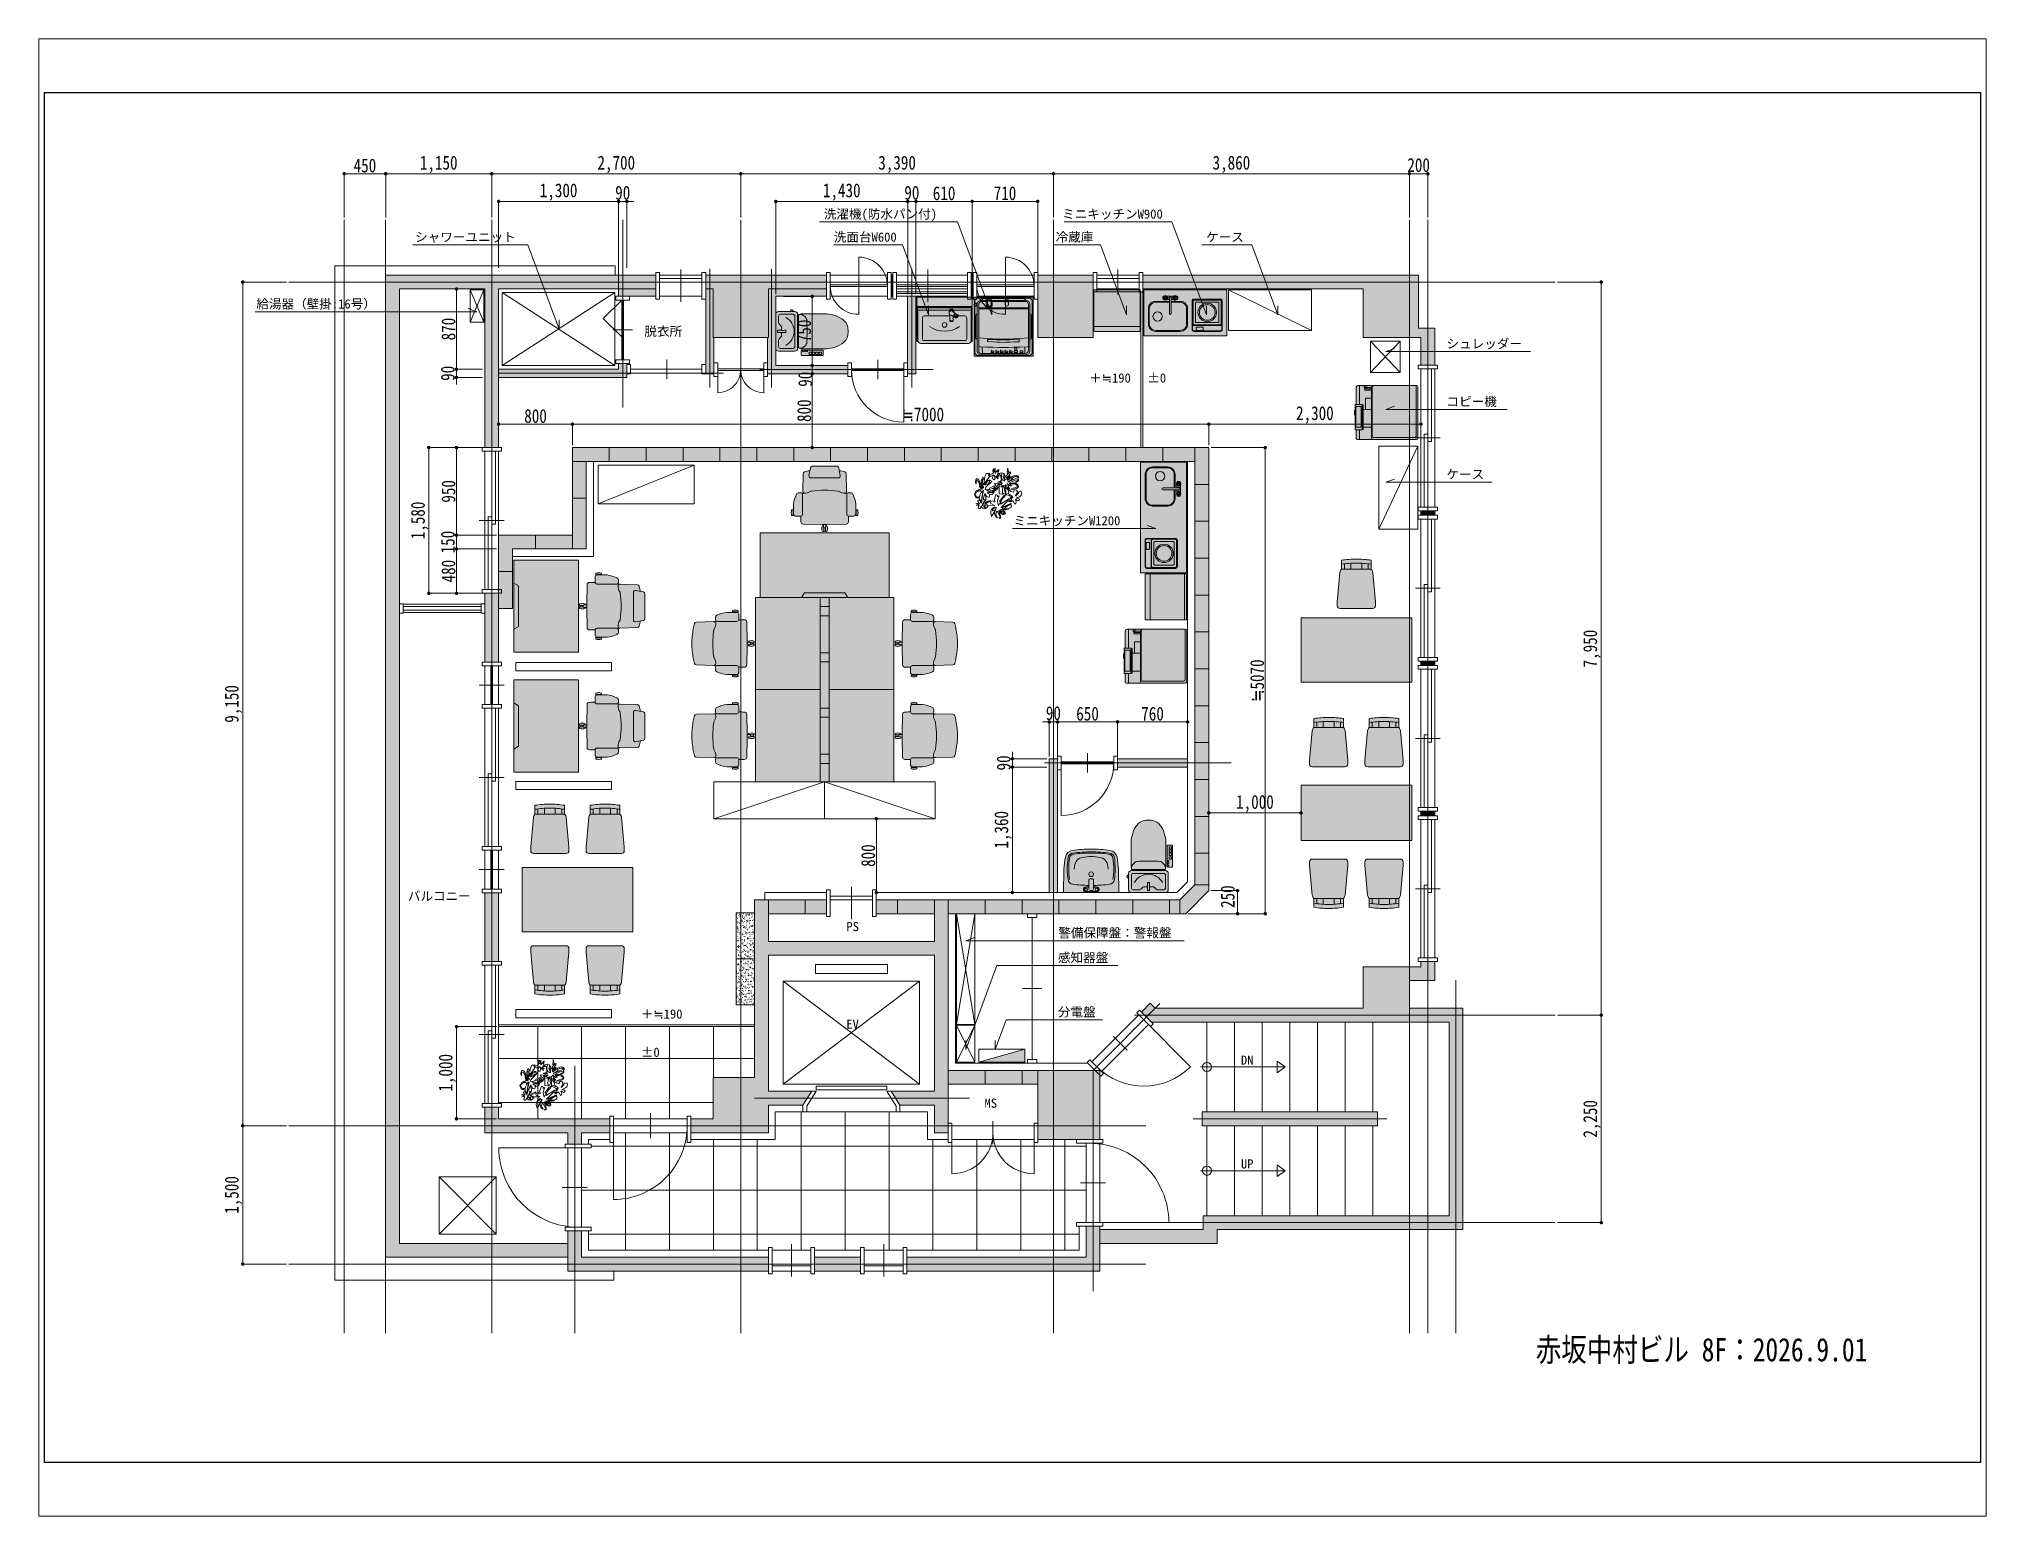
# Paper-space layout 'レイアウト1' of a CAD drawing. Header units: millimetres. Extents: x 26 to 231, y 20 to 176.
# The model-space entities are those that its viewports show. They can reach past a viewport. Long polylines and large blocks are cut down to what shows.
import ezdxf

# ---------------------------------------------------------------- set-up
doc = ezdxf.new("R2010")
doc.units = ezdxf.units.MM
doc.header["$LTSCALE"] = 25
for name, pattern in [('1点鎖線07', [10.5, 7.5, -1.125, 0.75, -1.125]), ('1点鎖線15', [18, 15, -1.125, 0.75, -1.125]), ('JIS_08_50', [53, 50, -1.125, 0.75, -1.125]), ('破線2.00', [3, 2, -1])]:
    doc.linetypes.add(name, pattern=pattern)
doc.layers.add('サイズ', color=6, linetype='Continuous', plot=False)
for name, color, linetype, lineweight in [('基準線', 1, 'JIS_08_50', 9), ('壁', 4, 'Continuous', 13), ('室名', 2, 'Continuous', 9), ('家具', 6, 'Continuous', 9), ('建具', 2, 'Continuous', 9), ('文字', 2, 'Continuous', 9), ('植栽', 3, 'Continuous', 9), ('見下げ', 3, 'Continuous', 9), ('設備', 8, 'Continuous', 9), ('間仕切', 2, 'Continuous', 9), ('雑', 6, 'Continuous', 9)]:
    doc.layers.add(name, color=color, linetype=linetype, lineweight=lineweight)
doc.styles.get("Standard").update_dxf_attribs({"font": 'MS Mincho.ttf', "width": 0.8})
doc.styles.add('ゴシック', font='MS Gothic.ttf')
doc.dimstyles.new('1-50', dxfattribs={"dimscale": 50, "dimtxt": 3, "dimasz": 0.75, "dimexe": 0, "dimexo": 0.5, "dimgap": 0.25, "dimtad": 1, "dimdec": 0, "dimdsep": 46, "dimlunit": 6, "dimtxsty": 'ゴシック', "dimblk1": 'DOT', "dimblk2": 'DOT', "dimsah": 1, "dimcen": 0.75, "dimadec": 0, "dimazin": 0, "dimtfac": 1, "dimtdec": 0, "dimtmove": 2, "dimatfit": 3, "dimldrblk": 'DOT', "dimfxl": 0, "dimtolj": 1, "dimtzin": 0, "dimlwd": 5, "dimlwe": 5, "dimarcsym": 0})

psp = doc.layouts.new('レイアウト1')

msp = doc.modelspace()

# ---------------------------------------------------------------- texts
at = {"insert": (27490.4, 9837.1), "char_height": 253.768, "attachment_point": 1}
msp.add_mtext_dynamic_manual_height_columns('赤坂中村ビル 8F：2026.9.01', width=4122.418, gutter_width=1268.8, heights=[0], dxfattribs=at)
at = {"layer": '室名'}
for s, p in [('洗濯機(防水パン付)', (19771.8, 21975.9)), ('ミニキッチンW900', (22355.9, 21975.9)), ('シャワーユニット', (15340.1, 21725.9)), ('洗面台W600', (19880.3, 21725.9)), ('冷蔵庫', (22284.8, 21725.9)), ('ケース', (23916.6, 21725.9)), ('給湯器（壁掛:16号）', (13619, 21000.8)), ('脱衣所', (17826.2, 20704.1)), ('シュレッダー', (26522.9, 20569.1)), ('＋≒190', (22649, 20197.9)), ('±0', (23279.5, 20197.9)), ('コピー機', (26522.9, 19942.5)), ('ケース', (26522.9, 19153)), ('ミニキッチンW1200', (21828, 18650)), ('バルコニー', (15261.6, 14579)), ('PS', (20015.7, 14248.4)), ('警備保障盤：警報盤', (22313.7, 14180.3)), ('感知器盤', (22310, 13911.9)), ('＋≒190', (17788, 13300.7)), ('分電盤', (22310, 13322.8)), ('EV', (20015.7, 13189.7)), ('±0', (17788, 12885.8)), ('DN', (24294, 12800)), ('MS', (21513.9, 12333.5)), ('UP', (24294, 11675))]:
    msp.add_text(s, height=100, dxfattribs=at).set_placement(p)

# ---------------------------------------------------------------- blocks, each defined once
blk = doc.blocks.new('*U3')
at = {"color": 0, "linetype": 'ByBlock', "lineweight": -2}
for points in [[(30, 215), (207, 215, -0.414214), (237, 185), (237, -185, -0.414214), (207, -215), (30, -215, -0.414214), (0, -185), (0, 185, -0.414214)], [(89, 11), (94, 12), (104, 12, -0.414214), (109, 7), (109, -7, -0.414214), (104, -12), (94, -12), (89, -11), (66, -11, -0.069336), (65, -12), (25, -12, -0.414214), (20, -7), (20, 7, -0.414214), (25, 12), (65, 12, -0.069336), (66, 11)], [(340, 0), (338, 97), (337, 120, 0.211916), (318, 156), (295, 176, 0.125119), (281, 182), (272, 184), (272, 189), (533, 189, -0.07041), (616, 178, -0.083469), (716, 137), (728, 128, -0.167569), (781, 45), (783, 29, -0.072319), (783, -29), (781, -45, -0.167569), (728, -128), (716, -137, -0.083469), (616, -178, -0.07041), (533, -189), (272, -189), (272, -184), (281, -182, 0.125119), (295, -176), (318, -156, 0.211916), (337, -120), (338, -97)]]:
    blk.add_lwpolyline(points, format="xyb", close=True, dxfattribs=at)
for points in [[(191, 215), (191, 220, 0.228779), (183, 229, 0.253275), (174, 235, 0.253275), (164, 229, 0.228779), (156, 220), (156, 215)], [(62, -12), (62, -47, -0.196533), (56, -61), (36, -82, 0.196533), (30, -96), (30, -165, 0.414214), (50, -185), (187, -185, 0.414214), (207, -165), (207, 165, 0.414214), (187, 185), (50, 185, 0.414214), (30, 165), (30, 96, 0.196533), (36, 82), (56, 61, -0.196533), (62, 47), (62, 12)], [(108, -152, 0.60107), (108, 152)], [(272, -184), (258, -184, -0.414214), (248, -174), (248, 174, -0.414214), (258, 184), (272, 184)]]:
    blk.add_lwpolyline(points, format="xyb", dxfattribs=at)
blk.add_lwpolyline([(509, -261), (281, -261, -0.414214), (276, -256), (276, -209, -0.414214), (281, -204), (509, -204, -0.414214), (514, -209), (514, -256, -0.414214)], format="xyb", close=True)
for points in [[(363, -224), (388, -224), (388, -250), (363, -250)], [(400, -224), (425, -224), (425, -250), (400, -250)], [(436, -224), (461, -224), (461, -250), (436, -250)], [(471, -224), (496, -224), (496, -250), (471, -250)]]:
    blk.add_lwpolyline(points, close=True, dxfattribs=at)
for centre in [(294, -214), (317, -214), (340, -214)]:
    blk.add_circle(centre, 5.07, dxfattribs=at)
blk = doc.blocks.new('洗面台（CAD素材.com）11')
at = {"color": 0, "linetype": 'ByBlock', "lineweight": -2}
for points in [[(-288, 20), (-300, 20), (-300, 500), (300, 500), (300, 20), (288, 20)], [(-300, 400), (-290, 360), (290, 360), (300, 400), (-300, 400)], [(138, 297), (104, 297)]]:
    blk.add_lwpolyline(points, dxfattribs=at)
for points in [[(-90, 395), (-90, 385), (-290, 385), (-290, 395)], [(-85, 385), (-85, 395), (290, 395), (290, 385)]]:
    blk.add_lwpolyline(points, close=True, dxfattribs=at)
for points in [[(290, 360), (290, 30, -0.414214), (260, 0), (-260, 0, -0.414214), (-290, 30), (-290, 360)], [(57, 297), (-220, 297, 0.414214), (-240, 277), (-240, 50, 0.414214), (-220, 30), (220, 30, 0.414214), (240, 50), (240, 277, 0.414214), (220, 297), (146, 297)], [(50, 327), (50, 347, -1), (100, 347), (100, 335)], [(57, 309), (57, 245, 0.414214), (64, 238), (85, 238, 0.414214), (92, 245), (92, 296)], [(62, 249), (62, 248, 0.414214), (65, 245), (85, 245, 0.414214), (88, 248), (88, 249)], [(107, 296, -0.414214), (104, 306), (107, 313, -0.414214), (118, 316)], [(-163, 184, 0.323559), (163, 184)]]:
    blk.add_lwpolyline(points, format="xyb", dxfattribs=at)
for points in [[(80, 303), (123, 278, 0.414214), (137, 282), (146, 297, 0.414214), (142, 310), (99, 335, 2.236835)], [(134, 307, -0.414214), (137, 296), (133, 289, -0.414214), (122, 286), (104, 297, -0.414214), (101, 308), (104, 314, -0.414214), (115, 317)]]:
    blk.add_lwpolyline(points, format="xyb", close=True, dxfattribs=at)
for centre, radius in [((0, 200), 25), ((75, 362), 5)]:
    blk.add_circle(centre, radius, dxfattribs=at)
blk = doc.blocks.new('*U6')
at = {"color": 0, "linetype": 'ByBlock', "lineweight": -2}
for p, q in [((-20, 560), (4, 560)), ((-20, 528), (2, 528)), ((18, 510), (558, 510)), ((18, 500), (558, 500)), ((112, 584), (153, 584)), ((153, 590), (303, 590)), ((153, 580), (303, 580)), ((303, 596), (342, 596)), ((303, 593), (342, 593)), ((303, 586), (342, 586)), ((303, 577), (342, 577)), ((497, 45), (497, 45))]:
    blk.add_line(p, q, dxfattribs=at)
for points in [[(2, 550, -0.414214), (42, 590), (112, 590)], [(2, 550), (2, 40, 0.414214), (42, 0), (532, 0, 0.414214), (572, 40), (572, 550, 0.414214), (532, 590), (342, 590)], [(112, 580), (93, 580), (52, 580, 0.414273), (18, 545), (18, 37, 0.369893), (40, 15), (522, 15, 0.414214), (558, 50), (558, 545, 0.414214), (522, 580), (342, 580)], [(522, 590), (522, 595, 0.414214), (508, 610), (68, 610, 0.414214), (52, 595), (52, 590)], [(165, 580), (165, 550, -1), (100, 550), (100, 580)], [(112, 588), (112, 548, 1), (153, 548), (153, 548), (153, 588)], [(18, 100, 0.325505), (33, 86), (103, 84), (174, 82), (233, 80), (285, 80), (337, 80), (396, 82), (467, 84), (543, 86, 0.307853), (558, 101)]]:
    blk.add_lwpolyline(points, format="xyb", dxfattribs=at)
for points in [[(153, 603), (153, 588), (112, 588), (112, 603)], [(182, 39), (152, 39), (152, 27), (182, 27)], [(232, 39), (202, 39), (202, 27), (232, 27)], [(282, 39), (252, 39), (252, 27), (282, 27)], [(332, 39), (302, 39), (302, 27), (332, 27)], [(382, 39), (352, 39), (352, 27), (382, 27)], [(402, 27), (402, 43), (437, 43), (437, 27)], [(408, 52), (408, 76), (432, 76), (432, 52)]]:
    blk.add_lwpolyline(points, close=True, dxfattribs=at)
for points in [[(342, 548), (342, 598), (303, 598), (303, 548, 1)], [(398, 140), (454, 143, 0.467752), (458, 148), (458, 165, 0.369744), (454, 169), (398, 166), (354, 164), (317, 163), (285, 162), (253, 163), (216, 164), (172, 166), (116, 168, 0.379267), (112, 165), (112, 148, 0.423458), (116, 144), (172, 141), (216, 138), (252, 137), (285, 136), (317, 137), (354, 138)]]:
    blk.add_lwpolyline(points, format="xyb", close=True, dxfattribs=at)
for points in [[(558, 185), (467, 179), (396, 175), (337, 172), (285, 172), (233, 172), (174, 175), (103, 179), (18, 185)], [(57, 85), (58, 16)], [(467, 35), (467, 45), (497, 45)], [(497, 45), (497, 25), (467, 25), (467, 45)], [(518, 85), (517, 67), (518, 15)]]:
    blk.add_lwpolyline(points, dxfattribs=at)
for centre, radius in [((-20, 544), 16), ((-20, 544), 13), ((157, 49), 1.71), ((157, 43), 1.71), ((157, 49), 0.709), ((157, 43), 0.709), ((207, 49), 1.71), ((207, 43), 1.71), ((207, 49), 0.709), ((207, 43), 0.709), ((257, 49), 1.71), ((257, 43), 1.71), ((257, 49), 0.709), ((257, 43), 0.709), ((307, 49), 1.71), ((307, 43), 1.71), ((307, 49), 0.709), ((307, 43), 0.709), ((358, 49), 1.71), ((358, 43), 1.71), ((358, 49), 0.709), ((358, 43), 0.709)]:
    blk.add_circle(centre, radius, dxfattribs=at)
blk = doc.blocks.new('コンパクト冷蔵庫3（CAD素材.com）')
at = {"color": 0, "linetype": 'ByBlock', "lineweight": -2}
for points in [[(250, 450), (-250, 450)], [(250, 427), (-250, 427)], [(250, 53), (-250, 53)]]:
    blk.add_lwpolyline(points, dxfattribs=at)
blk.add_lwpolyline([(-250, 450), (-250, 10, 0.414214), (-240, 0), (240, 0, 0.414214), (250, 10), (250, 450)], format="xyb", dxfattribs=at)
blk = doc.blocks.new('*U10')
at = {"color": 0, "lineweight": -2}
for points in [[(442, 58), (536, 58, 0.335925), (549, 71), (549, 707, 0.360533), (534, 724), (-26, 724, 0.388055), (-38, 713), (-38, 75, 0.386081), (-19, 57), (168, 57)], [(-38, 253, 0.230575), (-16, 230), (515, 230, 0.381998), (526, 240), (526, 688, 0.414214), (506, 708), (-26, 708, 0.382016), (-38, 697)], [(-38, 250, 0.308876), (-16, 222), (530, 222, 0.380863), (549, 242)], [(-38, 145), (-15, 145, 0.414214), (-12, 148), (-12, 152), (11, 152, 0.414214), (14, 155), (14, 222)], [(-15, 160), (-4, 160, 0.414214), (-1, 163), (-1, 222)], [(98, 222), (98, 160, 0.414214), (101, 157), (222, 157)], [(171, 123), (171, 131, -0.414214), (174, 134), (435, 134, -0.414214), (438, 131), (438, 123)]]:
    blk.add_lwpolyline(points, format="xyb", dxfattribs=at)
for points in [[(-38, 167), (-15, 167), (-15, 222), (-15, 219)], [(222, 222), (222, 134)], [(416, 222), (416, 134)], [(-38, 94), (167, 94)], [(-15, 167), (-15, 160)], [(442, 94), (549, 94)]]:
    blk.add_lwpolyline(points, dxfattribs=at)
blk.add_lwpolyline([(-19, 160), (-15, 160), (-15, 149), (-19, 149)], close=True, dxfattribs=at)
for points in [[(442, 49), (442, 120, 0.414214), (439, 123), (170, 123, 0.413515), (167, 120), (167, 49, 0.414913), (170, 46), (439, 46, 0.414214)], [(416, 109), (416, 57, -0.414214), (413, 54), (192, 54, -0.414214), (189, 57), (189, 109, -0.414214), (192, 112), (413, 112, -0.414214)]]:
    blk.add_lwpolyline(points, format="xyb", close=True, dxfattribs=at)
for centre, radius, start, end in [((255, 130), 91.4, 246.3472, 270.0893), ((255, 131), 92.4, 269.8054, 293.5272)]:
    blk.add_arc(centre, radius, start, end, dxfattribs=at)
blk = doc.blocks.new('*U12')
at = {"color": 0, "linetype": 'ByBlock', "lineweight": -2}
for points in [[(161, 427, -0.135443), (178, 390), (207, 71), (207, 30, -0.414889), (177, 0), (-177, 0, -0.414889), (-207, 30), (-207, 71), (-178, 390, -0.135443), (-161, 427)], [(-161, 480, -0.035347), (0, 492, -0.035347), (161, 480)]]:
    blk.add_lwpolyline(points, format="xyb", dxfattribs=at)
blk.add_lwpolyline([(0, 535, 0.045154), (-161, 523), (-161, 427), (161, 427), (161, 523, 0.045154)], format="xyb", close=True, dxfattribs=at)
for points in [[(-129, 484), (-129, 427)], [(-58, 490), (-58, 427)], [(58, 490), (58, 427)], [(129, 484), (129, 427)]]:
    blk.add_lwpolyline(points, dxfattribs=at)
blk = doc.blocks.new('フリーアクセス3_p（CAD素材.com）')
at = {"color": 0, "linetype": 'ByBlock', "lineweight": -2}
for p, q in [((650, 220), (700, 250)), ((650, -220), (650, 220)), ((700, -250), (650, -220))]:
    blk.add_line(p, q, dxfattribs=at)
blk.add_lwpolyline([(700, 700), (700, -700), (0, -700), (0, 700)], close=True, dxfattribs=at)
blk = doc.blocks.new('*U14')
at = {"color": 0, "linetype": 'ByBlock', "lineweight": -2}
for points in [[(0, 600, -0.047458), (160, 584, -0.020178), (218, 570, -0.319451), (232, 551), (238, 361, -0.417291), (219, 340, -0.151809), (157, 358, 0.113964), (144, 363, 0.028395), (0, 373, 0.028395), (-144, 363, 0.113964), (-157, 358, -0.151809), (-219, 340, -0.417291), (-238, 361), (-232, 551, -0.319451), (-218, 570, -0.020178), (-160, 584, -0.047458)], [(-279, 345), (-259, 345, -0.414214), (-239, 325), (-239, 112, -0.414214), (-259, 92), (-318, 92, -0.371125), (-338, 109), (-338, 221, -0.087014), (-306, 328, -0.285598)], [(279, 345), (259, 345, 0.414214), (239, 325), (239, 112, 0.414214), (259, 92), (318, 92, 0.371125), (337, 109), (337, 221, 0.087014), (306, 328, 0.285598)]]:
    blk.add_lwpolyline(points, format="xyb", close=True, dxfattribs=at)
for points in [[(-232, 345, 0.036161), (-242, 335)], [(232, 345, -0.036161), (242, 335)], [(-338, 160), (-358, 160, 0.132155), (-358, 98), (-343, 98), (-343, 160)], [(-258, 92, -0.002949), (-257, 31, 0.426675), (-233, 4), (-27, 0), (27, 0), (233, 4, 0.426675), (257, 31, -0.002949), (258, 92)], [(-14, 0), (-13, -30, 0.271847), (0, -37, 0.271847), (13, -30), (14, 0)], [(337, 160), (358, 160, -0.132155), (358, 98), (343, 98), (343, 160)], [(-8, -34), (-8, -77), (-25, -77, -0.186325), (-25, -15), (-14, -15)], [(8, -34), (8, -77), (25, -77, 0.186325), (25, -15), (14, -15)]]:
    blk.add_lwpolyline(points, format="xyb", dxfattribs=at)
for points in [[(-337, 107), (-343, 107)], [(337, 107), (343, 107)], [(-8, -70), (8, -70)]]:
    blk.add_lwpolyline(points, dxfattribs=at)
blk = doc.blocks.new('*U15')
at = {"color": 0, "linetype": 'ByBlock', "lineweight": -2}
for points in [[(160, 584, -0.000032), (160, 584, -0.020178), (218, 570, -0.319451), (232, 551), (238, 361, -0.417291), (219, 340, -0.151809), (157, 358, 0.113964), (144, 363, 0.028395), (0, 373, 0.028395), (-144, 363, 0.113964), (-157, 358, -0.151809), (-219, 340, -0.417291), (-238, 361), (-232, 551, -0.319451), (-218, 570, -0.020178), (-160, 584, -0.000032), (-160, 584)], [(135, 632), (-135, 632, 0.363756), (-154, 615), (-170, 530, 0.466538), (-150, 506), (150, 506, 0.466538), (170, 530), (154, 615, 0.363756), (135, 632)], [(-232, 345, 0.036161), (-242, 335)], [(232, 345, -0.036161), (242, 335)], [(-338, 160), (-358, 160, 0.132155), (-358, 98), (-343, 98), (-343, 160)], [(-258, 92, -0.002949), (-257, 31, 0.426675), (-233, 4), (-27, 0), (27, 0), (233, 4, 0.426675), (257, 31, -0.002949), (258, 92)], [(-14, 0), (-13, -30, 0.271847), (0, -37, 0.271847), (13, -30), (14, 0)], [(338, 160), (358, 160, -0.132155), (358, 98), (343, 98), (343, 160)], [(-8, -34), (-8, -77), (-25, -77, -0.186325), (-25, -15), (-14, -15)], [(8, -34), (8, -77), (25, -77, 0.186325), (25, -15), (14, -15)]]:
    blk.add_lwpolyline(points, format="xyb", dxfattribs=at)
for points in [[(-279, 345), (-259, 345, -0.414214), (-239, 325), (-239, 112, -0.414214), (-259, 92), (-318, 92, -0.371125), (-338, 109), (-338, 221, -0.087014), (-306, 328, -0.285598)], [(279, 345), (259, 345, 0.414214), (239, 325), (239, 112, 0.414214), (259, 92), (318, 92, 0.371125), (338, 109), (338, 221, 0.087014), (306, 328, 0.285598)]]:
    blk.add_lwpolyline(points, format="xyb", close=True, dxfattribs=at)
for points in [[(-337, 107), (-343, 107)], [(337, 107), (343, 107)], [(-8, -70), (8, -70)]]:
    blk.add_lwpolyline(points, dxfattribs=at)
blk = doc.blocks.new('洗面台（CAD素材.com）7')
at = {"color": 0, "linetype": 'ByBlock', "lineweight": -2}
for points in [[(300, 0), (295, -252, -0.035911), (280, -382, -0.337668), (201, -457, -0.032566), (0, -470, -0.032566), (-201, -457, -0.337668), (-280, -382, -0.035911), (-295, -252), (-300, 0)], [(-26, -77, 0.029953), (-198, -89, 0.337378), (-251, -139, 0.039754), (-260, -252, 0.035961), (-251, -377, 0.337378), (-198, -427, 0.032641), (0, -440, 0.032641), (198, -427, 0.337378), (251, -377, 0.035961), (260, -252, 0.039754), (251, -139, 0.337378), (198, -89, 0.0301), (24, -77)], [(-236, -142, 0.03919), (-244, -252, 0.035348), (-236, -374, 0.338904), (-192, -416, 0.032122), (0, -428, 0.032122), (192, -416, 0.338904), (236, -374, 0.035348), (244, -252, 0.03919), (236, -142)], [(24, -61), (56, -61, 1), (56, -5), (-57, -5, 1), (-57, -61), (-26, -61)], [(24, -56), (56, -56, 1), (56, -10), (-57, -10, 1), (-57, -56), (-26, -56)], [(24, -29, 0.313867), (-26, -29)], [(-26, -39), (-26, -142, 0.244755), (24, -142), (24, -39)], [(-183, -252), (-180, -287, 0.367025), (-91, -381, 0.033515), (-1, -390, 0.033703), (91, -381, 0.367069), (180, -287), (183, -252)]]:
    blk.add_lwpolyline(points, format="xyb", dxfattribs=at)
for centre, radius in [((-57, -33), 15), ((0, -198), 25), ((56, -33), 15)]:
    blk.add_circle(centre, radius, dxfattribs=at)
blk = doc.blocks.new('樹木平面（CAD素材.com）d3dfde2f')
at = {"color": 0, "linetype": 'ByBlock', "lineweight": -2}
for points in [[(-13, 341), (31, 309), (-7, 353), (21, 404), (0, 455), (-45, 397), (-47, 496), (-92, 487), (-55, 443), (-77, 424), (-86, 420), (-94, 466), (-92, 388), (-163, 368), (-173, 394), (-182, 390), (-174, 353), (-165, 339), (-152, 331), (-136, 332), (-81, 361), (-102, 301), (-99, 276), (-85, 257), (-69, 253), (-58, 261), (-50, 282), (-53, 310), (-65, 349), (15, 273), (-21, 337)], [(0, 455), (30, 478), (22, 425), (0, 455)], [(286, 414), (284, 422), (245, 418), (231, 500), (222, 496), (213, 390), (286, 414), (285, 414)], [(-57, -304), (-208, -301), (-258, -269), (-149, -204), (-150, -194), (-205, -213), (-253, -246), (-270, -274), (-262, -294), (-234, -311), (-209, -320), (-206, -327), (-263, -378), (-270, -314), (-326, -303), (-245, -176), (-283, -182), (-303, -169), (-303, -136), (-272, -45), (-251, -125), (-248, -158), (-263, -194), (-284, -209), (-338, -305), (-289, -321), (-287, -351), (-284, -329), (-276, -326), (-274, -352), (-279, -365), (-292, -371), (-315, -362), (-333, -345), (-347, -325), (-354, -328), (-365, -356), (-382, -371), (-400, -370), (-412, -354), (-409, -330), (-394, -305), (-398, -296), (-456, -300), (-395, -283), (-466, -254), (-384, -260), (-428, -200), (-387, -182), (-347, -261), (-334, -210), (-326, -108), (-299, 23), (-352, -17), (-360, 20), (-391, 5), (-396, 13), (-385, 39), (-497, -58), (-473, -119), (-448, -142), (-420, -141), (-392, -114), (-428, -122), (-458, -113), (-481, -74), (-486, -38), (-459, 12), (-402, 41), (-361, 49), (-388, 117), (-378, 120), (-332, 50), (-321, 54), (-388, 149), (-396, 183), (-383, 150), (-372, 153), (-413, 218), (-444, 238), (-456, 230), (-462, 198), (-459, 168), (-468, 164), (-475, 210), (-466, 253), (-452, 272), (-432, 272), (-398, 247), (-369, 193), (-337, 113), (-313, 86), (-293, 76), (-334, 150), (-347, 223), (-331, 289), (-312, 317), (-289, 271), (-294, 261), (-309, 268), (-318, 257), (-322, 210), (-311, 165), (-301, 144), (-201, 243), (-268, 136), (-209, 154), (-176, 191), (-170, 220), (-192, 247), (-160, 247), (-120, 218), (-234, 105), (-259, 68), (-266, 39), (-217, 35), (-176, 50), (-162, 79), (-29, 134), (-61, 172), (-61, 171)], [(-393, -163), (-379, -81), (-348, -25), (-310, 7), (-335, -113), (-346, -230), (-393, -163), (-393, -163)], [(-295, 156), (-271, 325), (-241, 381), (-220, 393), (-201, 385), (-186, 355), (-180, 312), (-295, 156), (-295, 157)], [(-238, 18), (-186, 36), (-112, 66), (-81, 63), (-61, 43), (-84, 30), (-177, 5), (-238, 18), (-238, 18)], [(-55, 104), (-41, 22), (-69, 18), (-72, -22), (-213, -21), (-217, -33), (-171, -57), (-154, -67), (-167, -96), (-171, -71), (-114, -67), (-92, -55), (-84, -31), (-88, -9), (-40, 17), (3, 56), (32, 110), (-37, 25), (-37, 49), (-25, 102), (20, 144), (20, 144)], [(-55, 104), (-63, 100), (-73, 78), (-54, 34), (-126, 14), (-96, 8), (-92, 0), (-141, -14), (-171, -11), (-194, 6)], [(-58, -304), (-143, -261), (-154, -234), (-106, -205), (-56, -233), (-64, -166), (-31, -76), (-21, -72), (3, -82), (6, -118), (39, -96), (42, -105), (17, -146), (7, -215), (25, -310), (70, -222), (45, -213), (139, -94), (192, -61), (241, -44), (253, -12), (230, 40), (191, 67), (189, 144), (179, 141), (187, -45), (176, -49), (156, 28), (150, 138), (123, 76), (115, 46), (124, 128), (82, 94), (86, 150), (83, 158)], [(-54, -334), (-51, -343), (-98, -372), (-95, -380), (-19, -349), (-70, -439), (-44, -521), (-24, -552), (4, -570), (-25, -525), (-31, -486), (-18, -444), (-7, -425), (70, -566), (34, -572), (39, -584), (59, -580), (70, -570), (74, -563), (71, -538), (41, -458), (31, -419), (39, -415), (70, -466), (91, -486), (116, -499), (139, -503), (163, -496), (173, -481), (174, -469), (164, -443), (133, -418), (66, -384), (134, -396), (182, -397), (203, -394), (244, -384), (242, -377), (129, -391), (109, -367), (105, -358), (297, -268), (294, -260), (81, -348), (237, -195), (254, -220), (270, -228), (290, -227), (313, -217), (336, -194), (380, -274), (402, -252), (408, -224), (399, -195), (392, -180), (400, -177), (424, -195), (448, -203), (468, -196), (481, -176), (472, -158), (446, -148), (417, -150), (416, -141), (479, -116), (518, -84), (532, -37), (523, -5), (503, 6), (471, -6), (415, -82), (398, -99), (395, -89), (426, -48), (434, -6), (414, 30), (386, 38), (367, 25), (356, 4), (354, -17), (291, 0), (252, 32), (216, 96), (227, 100), (265, 56), (274, 59), (210, 163), (218, 167), (286, 114), (263, 134), (320, 130), (268, 159), (348, 164), (385, 158), (412, 144), (441, 118), (452, 105), (296, 49), (300, 41), (361, 48), (420, 65), (447, 84), (457, 100), (457, 115), (442, 142), (408, 171), (365, 183), (316, 182), (265, 175), (261, 184), (370, 240), (410, 250), (440, 244), (453, 237), (383, 204), (386, 196), (413, 200), (441, 213), (456, 230), (456, 248), (445, 269), (461, 294), (461, 318), (442, 339), (408, 350), (367, 344), (316, 318), (219, 237), (280, 331), (277, 340), (205, 251), (211, 315), (195, 297), (144, 395), (136, 392), (171, 257), (162, 253), (134, 321), (126, 318), (164, 224), (142, 229), (114, 245), (95, 278), (87, 313), (88, 350), (104, 399), (100, 407), (29, 387), (51, 377), (30, 358)], [(-61, 171), (-61, 171), (40, 178), (14, 153), (20, 144), (105, 180), (107, 170), (83, 158), (43, 134), (42, -54), (103, -60), (120, -58), (123, -62), (128, -54), (119, -58), (110, -27), (109, 16), (115, 46), (115, 47)], [(51, 187), (96, 196), (93, 205), (15, 202), (11, 211), (69, 215), (78, 218), (62, 232), (91, 234), (71, 355), (-7, 353), (-7, 353)], [(224, 299), (202, 349), (237, 386), (267, 402), (290, 405), (224, 299), (224, 299)], [(224, 199), (450, 303), (428, 321), (393, 324), (362, 315), (310, 284), (332, 274), (225, 199)], [(-263, -41), (-235, -102), (-220, -118), (-192, -127), (-175, -121), (-167, -96)], [(-54, -334), (-85, -350), (-117, -380), (-138, -422), (-143, -470), (-127, -544), (-30, -395), (-98, -422), (-114, -408), (-93, -383)], [(56, -408), (65, -404), (123, -450), (118, -433), (168, -468), (156, -474), (139, -479), (119, -480), (96, -470), (75, -445), (56, -408), (57, -408)], [(129, -52), (141, -35), (138, -43), (134, -50), (129, -52), (130, -52)], [(139, -375), (215, -321), (242, -300), (265, -288), (290, -288), (302, -298), (306, -318), (299, -339), (280, -357), (240, -371), (139, -375), (138, -376)]]:
    blk.add_lwpolyline(points, dxfattribs=at)
blk.add_lwpolyline([(255, -96), (193, -69), (93, -184), (71, -273), (261, -155), (260, -180), (266, -196), (275, -207), (287, -208), (301, -196), (305, -182), (298, -168), (334, -116), (284, -164), (283, -155), (308, -126), (279, -127), (277, -119), (329, -106), (260, -56), (266, -92)], close=True, dxfattribs=at)
blk = doc.blocks.new('_Dot')
at = {"color": 0, "linetype": 'ByBlock', "lineweight": -2}
blk.add_line((-0.5, 0), (-1, 0), dxfattribs=at)
at = {"color": 0, "linetype": 'ByBlock', "const_width": 0.5}
blk.add_lwpolyline([(-0.25, 0, 1), (0.25, 0, 1)], format="xyb", close=True, dxfattribs=at)
blk = doc.blocks.new('*D19')
at = {"layer": 'Defpoints', "color": 0, "transparency": 16777216}
for p in [(15021, 22463), (14571, 21963), (15021, 21963)]:
    blk.add_point(p, dxfattribs=at)
at = {"layer": '文字', "color": 0, "lineweight": 5, "transparency": 16777216}
for p, q in [((14571, 21988), (14571, 22463)), ((14608, 22463), (14983, 22463)), ((15021, 21988), (15021, 22463))]:
    blk.add_line(p, q, dxfattribs=at)
at = {"layer": '文字', "color": 0, "lineweight": 5, "transparency": 16777216, "xscale": 37.5, "yscale": 37.5, "zscale": 37.5, "rotation": 180}
blk.add_blockref('_Dot', (14571, 22463), dxfattribs=at)
at = {"layer": '文字', "color": 0, "lineweight": 5, "transparency": 16777216, "xscale": 37.5, "yscale": 37.5, "zscale": 37.5}
blk.add_blockref('_Dot', (15021, 22463), dxfattribs=at)
at = {"layer": '文字', "color": 0, "transparency": 16777216, "insert": (14796, 22551), "char_height": 150, "attachment_point": 5}
blk.add_mtext('\\A1;450', dxfattribs=at)
blk = doc.blocks.new('*D20')
at = {"layer": 'Defpoints', "color": 0, "transparency": 16777216}
for p in [(16171, 22462), (15021, 21963), (16171, 21963)]:
    blk.add_point(p, dxfattribs=at)
at = {"layer": '文字', "color": 0, "lineweight": 5, "transparency": 16777216}
for p, q in [((15021, 21988), (15021, 22462)), ((15058, 22462), (16133, 22462)), ((16171, 21988), (16171, 22462))]:
    blk.add_line(p, q, dxfattribs=at)
at = {"layer": '文字', "color": 0, "lineweight": 5, "transparency": 16777216, "xscale": 37.5, "yscale": 37.5, "zscale": 37.5, "rotation": 180}
blk.add_blockref('_Dot', (15021, 22462), dxfattribs=at)
at = {"layer": '文字', "color": 0, "lineweight": 5, "transparency": 16777216, "xscale": 37.5, "yscale": 37.5, "zscale": 37.5}
blk.add_blockref('_Dot', (16171, 22462), dxfattribs=at)
at = {"layer": '文字', "color": 0, "transparency": 16777216, "insert": (15596, 22563), "char_height": 150, "attachment_point": 5}
blk.add_mtext('\\A1;1,150', dxfattribs=at)
blk = doc.blocks.new('*D21')
at = {"layer": 'Defpoints', "color": 0, "transparency": 16777216}
for p in [(18871, 22462), (16171, 21963), (18871, 21963)]:
    blk.add_point(p, dxfattribs=at)
at = {"layer": '文字', "color": 0, "lineweight": 5, "transparency": 16777216}
for p, q in [((16171, 21988), (16171, 22462)), ((16208, 22462), (18833, 22462)), ((18871, 21988), (18871, 22462))]:
    blk.add_line(p, q, dxfattribs=at)
at = {"layer": '文字', "color": 0, "lineweight": 5, "transparency": 16777216, "xscale": 37.5, "yscale": 37.5, "zscale": 37.5, "rotation": 180}
blk.add_blockref('_Dot', (16171, 22462), dxfattribs=at)
at = {"layer": '文字', "color": 0, "lineweight": 5, "transparency": 16777216, "xscale": 37.5, "yscale": 37.5, "zscale": 37.5}
blk.add_blockref('_Dot', (18871, 22462), dxfattribs=at)
at = {"layer": '文字', "color": 0, "transparency": 16777216, "insert": (17521, 22563), "char_height": 150, "attachment_point": 5}
blk.add_mtext('\\A1;2,700', dxfattribs=at)
blk = doc.blocks.new('*D22')
at = {"layer": 'Defpoints', "color": 0, "transparency": 16777216}
for p in [(22261, 22462), (18871, 21963), (22261, 21963)]:
    blk.add_point(p, dxfattribs=at)
at = {"layer": '文字', "color": 0, "lineweight": 5, "transparency": 16777216}
for p, q in [((18871, 21988), (18871, 22462)), ((18908, 22462), (22223, 22462)), ((22261, 21988), (22261, 22462))]:
    blk.add_line(p, q, dxfattribs=at)
at = {"layer": '文字', "color": 0, "lineweight": 5, "transparency": 16777216, "xscale": 37.5, "yscale": 37.5, "zscale": 37.5, "rotation": 180}
blk.add_blockref('_Dot', (18871, 22462), dxfattribs=at)
at = {"layer": '文字', "color": 0, "lineweight": 5, "transparency": 16777216, "xscale": 37.5, "yscale": 37.5, "zscale": 37.5}
blk.add_blockref('_Dot', (22261, 22462), dxfattribs=at)
at = {"layer": '文字', "color": 0, "transparency": 16777216, "insert": (20566, 22563), "char_height": 150, "attachment_point": 5}
blk.add_mtext('\\A1;3,390', dxfattribs=at)
blk = doc.blocks.new('*D23')
at = {"layer": 'Defpoints', "color": 0, "transparency": 16777216}
for p in [(26121, 22462), (22261, 21963), (26121, 21963)]:
    blk.add_point(p, dxfattribs=at)
at = {"layer": '文字', "color": 0, "lineweight": 5, "transparency": 16777216}
for p, q in [((22261, 21988), (22261, 22462)), ((22298, 22462), (26083, 22462)), ((26121, 21988), (26121, 22462))]:
    blk.add_line(p, q, dxfattribs=at)
at = {"layer": '文字', "color": 0, "lineweight": 5, "transparency": 16777216, "xscale": 37.5, "yscale": 37.5, "zscale": 37.5, "rotation": 180}
blk.add_blockref('_Dot', (22261, 22462), dxfattribs=at)
at = {"layer": '文字', "color": 0, "lineweight": 5, "transparency": 16777216, "xscale": 37.5, "yscale": 37.5, "zscale": 37.5}
blk.add_blockref('_Dot', (26121, 22462), dxfattribs=at)
at = {"layer": '文字', "color": 0, "transparency": 16777216, "insert": (24191, 22563), "char_height": 150, "attachment_point": 5}
blk.add_mtext('\\A1;3,860', dxfattribs=at)
blk = doc.blocks.new('*D24')
at = {"layer": 'Defpoints', "color": 0, "transparency": 16777216}
for p in [(26321, 22462), (26121, 21963), (26321, 21963)]:
    blk.add_point(p, dxfattribs=at)
at = {"layer": '文字', "color": 0, "lineweight": 5, "transparency": 16777216}
for p, q in [((26121, 21988), (26121, 22462)), ((26158, 22462), (26283, 22462)), ((26321, 21988), (26321, 22462))]:
    blk.add_line(p, q, dxfattribs=at)
at = {"layer": '文字', "color": 0, "lineweight": 5, "transparency": 16777216, "xscale": 37.5, "yscale": 37.5, "zscale": 37.5, "rotation": 180}
blk.add_blockref('_Dot', (26121, 22462), dxfattribs=at)
at = {"layer": '文字', "color": 0, "lineweight": 5, "transparency": 16777216, "xscale": 37.5, "yscale": 37.5, "zscale": 37.5}
blk.add_blockref('_Dot', (26321, 22462), dxfattribs=at)
at = {"layer": '文字', "color": 0, "transparency": 16777216, "insert": (26221, 22556), "char_height": 150, "attachment_point": 5}
blk.add_mtext('\\A1;200', dxfattribs=at)
blk = doc.blocks.new('*D25')
at = {"layer": 'Defpoints', "color": 0, "transparency": 16777216}
for p in [(13971, 21288), (13471, 12138), (13971, 12138)]:
    blk.add_point(p, dxfattribs=at)
at = {"layer": '文字', "color": 0, "lineweight": 5, "transparency": 16777216}
for p, q in [((13946, 21288), (13471, 21288)), ((13471, 21251), (13471, 12176)), ((13946, 12138), (13471, 12138))]:
    blk.add_line(p, q, dxfattribs=at)
at = {"layer": '文字', "color": 0, "lineweight": 5, "transparency": 16777216, "xscale": 37.5, "yscale": 37.5, "zscale": 37.5}
for p, rotation in [((13471, 21288), 90), ((13471, 12138), 270)]:
    blk.add_blockref('_Dot', p, dxfattribs=dict(at, rotation=rotation))
at = {"layer": '文字', "color": 0, "transparency": 16777216, "insert": (13370, 16713), "char_height": 150, "attachment_point": 5, "rotation": 90}
blk.add_mtext('\\A1;9,150', dxfattribs=at)
blk = doc.blocks.new('*D26')
at = {"layer": 'Defpoints', "color": 0, "transparency": 16777216}
for p in [(13971, 12138), (13471, 10638), (13971, 10638)]:
    blk.add_point(p, dxfattribs=at)
at = {"layer": '文字', "color": 0, "lineweight": 5, "transparency": 16777216}
for p, q in [((13946, 12138), (13471, 12138)), ((13471, 12101), (13471, 10676)), ((13946, 10638), (13471, 10638))]:
    blk.add_line(p, q, dxfattribs=at)
at = {"layer": '文字', "color": 0, "lineweight": 5, "transparency": 16777216, "xscale": 37.5, "yscale": 37.5, "zscale": 37.5}
for p, rotation in [((13471, 12138), 90), ((13471, 10638), 270)]:
    blk.add_blockref('_Dot', p, dxfattribs=dict(at, rotation=rotation))
at = {"layer": '文字', "color": 0, "transparency": 16777216, "insert": (13370, 11388), "char_height": 150, "attachment_point": 5, "rotation": 90}
blk.add_mtext('\\A1;1,500', dxfattribs=at)
blk = doc.blocks.new('*D27')
at = {"layer": 'Defpoints', "color": 0, "transparency": 16777216}
for p in [(27701, 21288), (27701, 13338), (28201, 13338)]:
    blk.add_point(p, dxfattribs=at)
at = {"layer": '文字', "color": 0, "lineweight": 5, "transparency": 16777216}
for p, q in [((27726, 21288), (28201, 21288)), ((28201, 21251), (28201, 13376)), ((27726, 13338), (28201, 13338))]:
    blk.add_line(p, q, dxfattribs=at)
at = {"layer": '文字', "color": 0, "lineweight": 5, "transparency": 16777216, "xscale": 37.5, "yscale": 37.5, "zscale": 37.5}
for p, rotation in [((28201, 21288), 90), ((28201, 13338), 270)]:
    blk.add_blockref('_Dot', p, dxfattribs=dict(at, rotation=rotation))
at = {"layer": '文字', "color": 0, "transparency": 16777216, "insert": (28100, 17313), "char_height": 150, "attachment_point": 5, "rotation": 90}
blk.add_mtext('\\A1;7,950', dxfattribs=at)
blk = doc.blocks.new('*D28')
at = {"layer": 'Defpoints', "color": 0, "transparency": 16777216}
for p in [(27701, 13338), (27701, 11088), (28201, 11088)]:
    blk.add_point(p, dxfattribs=at)
at = {"layer": '文字', "color": 0, "lineweight": 5, "transparency": 16777216}
for p, q in [((27726, 13338), (28201, 13338)), ((28201, 13301), (28201, 11126)), ((27726, 11088), (28201, 11088))]:
    blk.add_line(p, q, dxfattribs=at)
at = {"layer": '文字', "color": 0, "lineweight": 5, "transparency": 16777216, "xscale": 37.5, "yscale": 37.5, "zscale": 37.5}
for p, rotation in [((28201, 13338), 90), ((28201, 11088), 270)]:
    blk.add_blockref('_Dot', p, dxfattribs=dict(at, rotation=rotation))
at = {"layer": '文字', "color": 0, "transparency": 16777216, "insert": (28100, 12213), "char_height": 150, "attachment_point": 5, "rotation": 90}
blk.add_mtext('\\A1;2,250', dxfattribs=at)
blk = doc.blocks.new('*D29')
at = {"layer": 'Defpoints', "color": 0, "transparency": 16777216}
for p in [(16096, 21213), (15789, 20343), (16096, 20343)]:
    blk.add_point(p, dxfattribs=at)
at = {"layer": '文字', "color": 0, "lineweight": 5, "transparency": 16777216}
for p, q in [((16071, 21213), (15789, 21213)), ((15789, 21176), (15789, 20381)), ((16071, 20343), (15789, 20343))]:
    blk.add_line(p, q, dxfattribs=at)
at = {"layer": '文字', "color": 0, "lineweight": 5, "transparency": 16777216, "xscale": 37.5, "yscale": 37.5, "zscale": 37.5}
for p, rotation in [((15789, 21213), 90), ((15789, 20343), 270)]:
    blk.add_blockref('_Dot', p, dxfattribs=dict(at, rotation=rotation))
at = {"layer": '文字', "color": 0, "transparency": 16777216, "insert": (15702, 20778), "char_height": 150, "attachment_point": 5, "rotation": 90}
blk.add_mtext('\\A1;870', dxfattribs=at)
blk = doc.blocks.new('*D30')
at = {"layer": 'Defpoints', "color": 0, "transparency": 16777216}
for p in [(16096, 20343), (15789, 20253), (16096, 20253)]:
    blk.add_point(p, dxfattribs=at)
at = {"layer": '文字', "color": 0, "lineweight": 5, "transparency": 16777216}
for p, q in [((15789, 20381), (15789, 20418)), ((16071, 20343), (15789, 20343)), ((15789, 20343), (15789, 20253)), ((16071, 20253), (15789, 20253)), ((15789, 20216), (15789, 20178))]:
    blk.add_line(p, q, dxfattribs=at)
at = {"layer": '文字', "color": 0, "lineweight": 5, "transparency": 16777216, "xscale": 37.5, "yscale": 37.5, "zscale": 37.5}
for p, rotation in [((15789, 20343), 270), ((15789, 20253), 90)]:
    blk.add_blockref('_Dot', p, dxfattribs=dict(at, rotation=rotation))
at = {"layer": '文字', "color": 0, "transparency": 16777216, "insert": (15695, 20298), "char_height": 150, "attachment_point": 5, "rotation": 90}
blk.add_mtext('\\A1;90', dxfattribs=at)
blk = doc.blocks.new('*D31')
at = {"layer": 'Defpoints', "color": 0, "transparency": 16777216}
for p in [(19310, 21133), (19310, 20383), (19646, 20383)]:
    blk.add_point(p, dxfattribs=at)
at = {"layer": '文字', "color": 0, "lineweight": 5, "transparency": 16777216}
for p, q in [((19335, 21133), (19646, 21133)), ((19646, 21096), (19646, 20421)), ((19335, 20383), (19646, 20383))]:
    blk.add_line(p, q, dxfattribs=at)
at = {"layer": '文字', "color": 0, "lineweight": 5, "transparency": 16777216, "xscale": 37.5, "yscale": 37.5, "zscale": 37.5}
for p, rotation in [((19646, 21133), 90), ((19646, 20383), 270)]:
    blk.add_blockref('_Dot', p, dxfattribs=dict(at, rotation=rotation))
at = {"layer": '文字', "color": 0, "transparency": 16777216, "insert": (19559, 20758), "char_height": 150, "attachment_point": 5, "rotation": 90}
blk.add_mtext('\\A1;750', dxfattribs=at)
blk = doc.blocks.new('*D32')
at = {"layer": 'Defpoints', "color": 0, "transparency": 16777216}
for p in [(19310, 20383), (19310, 20293), (19646, 20293)]:
    blk.add_point(p, dxfattribs=at)
at = {"layer": '文字', "color": 0, "lineweight": 5, "transparency": 16777216}
for p, q in [((19335, 20383), (19646, 20383)), ((19335, 20293), (19646, 20293)), ((19646, 20421), (19646, 20458)), ((19646, 20383), (19646, 20293)), ((19646, 20256), (19646, 20218))]:
    blk.add_line(p, q, dxfattribs=at)
at = {"layer": '文字', "color": 0, "lineweight": 5, "transparency": 16777216, "xscale": 37.5, "yscale": 37.5, "zscale": 37.5}
for p, rotation in [((19646, 20383), 270), ((19646, 20293), 90)]:
    blk.add_blockref('_Dot', p, dxfattribs=dict(at, rotation=rotation))
at = {"layer": '文字', "color": 0, "transparency": 16777216, "insert": (19571, 20234), "char_height": 150, "attachment_point": 5, "rotation": 90}
blk.add_mtext('\\A1;90', dxfattribs=at)
blk = doc.blocks.new('*D33')
at = {"layer": 'Defpoints', "color": 0, "transparency": 16777216}
for p in [(19310, 20293), (19310, 19493), (19646, 19493)]:
    blk.add_point(p, dxfattribs=at)
at = {"layer": '文字', "color": 0, "lineweight": 5, "transparency": 16777216}
for p, q in [((19335, 20293), (19646, 20293)), ((19646, 20256), (19646, 19531)), ((19335, 19493), (19646, 19493))]:
    blk.add_line(p, q, dxfattribs=at)
at = {"layer": '文字', "color": 0, "lineweight": 5, "transparency": 16777216, "xscale": 37.5, "yscale": 37.5, "zscale": 37.5}
for p, rotation in [((19646, 20293), 90), ((19646, 19493), 270)]:
    blk.add_blockref('_Dot', p, dxfattribs=dict(at, rotation=rotation))
at = {"layer": '文字', "color": 0, "transparency": 16777216, "insert": (19559, 19893), "char_height": 150, "attachment_point": 5, "rotation": 90}
blk.add_mtext('\\A1;800', dxfattribs=at)
blk = doc.blocks.new('*D34')
at = {"layer": 'Defpoints', "color": 0, "transparency": 16777216}
for p in [(17046, 19747), (16246, 19493), (17046, 19493)]:
    blk.add_point(p, dxfattribs=at)
at = {"layer": '文字', "color": 0, "lineweight": 5, "transparency": 16777216}
for p, q in [((16246, 19518), (16246, 19747)), ((16283, 19747), (17008, 19747)), ((17046, 19518), (17046, 19747))]:
    blk.add_line(p, q, dxfattribs=at)
at = {"layer": '文字', "color": 0, "lineweight": 5, "transparency": 16777216, "xscale": 37.5, "yscale": 37.5, "zscale": 37.5, "rotation": 180}
blk.add_blockref('_Dot', (16246, 19747), dxfattribs=at)
at = {"layer": '文字', "color": 0, "lineweight": 5, "transparency": 16777216, "xscale": 37.5, "yscale": 37.5, "zscale": 37.5}
blk.add_blockref('_Dot', (17046, 19747), dxfattribs=at)
at = {"layer": '文字', "color": 0, "transparency": 16777216, "insert": (16646, 19834), "char_height": 150, "attachment_point": 5}
blk.add_mtext('\\A1;800', dxfattribs=at)
blk = doc.blocks.new('*D35')
at = {"layer": 'Defpoints', "color": 0, "transparency": 16777216}
for p in [(23946, 19747), (17046, 19493), (23946, 19493)]:
    blk.add_point(p, dxfattribs=at)
at = {"layer": '文字', "color": 0, "lineweight": 5, "transparency": 16777216}
for p, q in [((17046, 19518), (17046, 19747)), ((17083, 19747), (23908, 19747)), ((23946, 19518), (23946, 19747))]:
    blk.add_line(p, q, dxfattribs=at)
at = {"layer": '文字', "color": 0, "lineweight": 5, "transparency": 16777216, "xscale": 37.5, "yscale": 37.5, "zscale": 37.5, "rotation": 180}
blk.add_blockref('_Dot', (17046, 19747), dxfattribs=at)
at = {"layer": '文字', "color": 0, "lineweight": 5, "transparency": 16777216, "xscale": 37.5, "yscale": 37.5, "zscale": 37.5}
blk.add_blockref('_Dot', (23946, 19747), dxfattribs=at)
at = {"layer": '文字', "color": 0, "transparency": 16777216, "insert": (20846, 19852), "char_height": 150, "attachment_point": 5}
blk.add_mtext('\\A1;≒7000', dxfattribs=at)
blk = doc.blocks.new('*D36')
at = {"layer": 'Defpoints', "color": 0, "transparency": 16777216}
for p in [(26246, 19747), (23946, 19493), (26246, 19493)]:
    blk.add_point(p, dxfattribs=at)
at = {"layer": '文字', "color": 0, "lineweight": 5, "transparency": 16777216}
for p, q in [((23946, 19518), (23946, 19747)), ((23983, 19747), (26208, 19747)), ((26246, 19518), (26246, 19747))]:
    blk.add_line(p, q, dxfattribs=at)
at = {"layer": '文字', "color": 0, "lineweight": 5, "transparency": 16777216, "xscale": 37.5, "yscale": 37.5, "zscale": 37.5, "rotation": 180}
blk.add_blockref('_Dot', (23946, 19747), dxfattribs=at)
at = {"layer": '文字', "color": 0, "lineweight": 5, "transparency": 16777216, "xscale": 37.5, "yscale": 37.5, "zscale": 37.5}
blk.add_blockref('_Dot', (26246, 19747), dxfattribs=at)
at = {"layer": '文字', "color": 0, "transparency": 16777216, "insert": (25096, 19847), "char_height": 150, "attachment_point": 5}
blk.add_mtext('\\A1;2,300', dxfattribs=at)
blk = doc.blocks.new('*D37')
at = {"layer": 'Defpoints', "color": 0, "transparency": 16777216}
for p in [(23946, 19493), (23946, 14438), (24558, 14438)]:
    blk.add_point(p, dxfattribs=at)
at = {"layer": '文字', "color": 0, "lineweight": 5, "transparency": 16777216}
for p, q in [((23971, 19493), (24558, 19493)), ((24558, 19456), (24558, 14476)), ((23971, 14438), (24558, 14438))]:
    blk.add_line(p, q, dxfattribs=at)
at = {"layer": '文字', "color": 0, "lineweight": 5, "transparency": 16777216, "xscale": 37.5, "yscale": 37.5, "zscale": 37.5}
for p, rotation in [((24558, 19493), 90), ((24558, 14438), 270)]:
    blk.add_blockref('_Dot', p, dxfattribs=dict(at, rotation=rotation))
at = {"layer": '文字', "color": 0, "transparency": 16777216, "insert": (24470, 16966), "char_height": 150, "attachment_point": 5, "rotation": 90}
blk.add_mtext('\\A1;≒5070', dxfattribs=at)
blk = doc.blocks.new('*D38')
at = {"layer": 'Defpoints', "color": 0, "transparency": 16777216}
for p in [(17546, 22162), (16246, 21418), (17546, 21128)]:
    blk.add_point(p, dxfattribs=at)
at = {"layer": '文字', "color": 0, "lineweight": 5, "transparency": 16777216}
for p, q in [((16246, 21443), (16246, 22162)), ((16283, 22162), (17508, 22162)), ((17546, 21153), (17546, 22162))]:
    blk.add_line(p, q, dxfattribs=at)
at = {"layer": '文字', "color": 0, "lineweight": 5, "transparency": 16777216, "xscale": 37.5, "yscale": 37.5, "zscale": 37.5, "rotation": 180}
blk.add_blockref('_Dot', (16246, 22162), dxfattribs=at)
at = {"layer": '文字', "color": 0, "lineweight": 5, "transparency": 16777216, "xscale": 37.5, "yscale": 37.5, "zscale": 37.5}
blk.add_blockref('_Dot', (17546, 22162), dxfattribs=at)
at = {"layer": '文字', "color": 0, "transparency": 16777216, "insert": (16896, 22263), "char_height": 150, "attachment_point": 5}
blk.add_mtext('\\A1;1,300', dxfattribs=at)
blk = doc.blocks.new('*D39')
at = {"layer": 'Defpoints', "color": 0, "transparency": 16777216}
for p in [(17636, 22162), (17546, 21418), (17636, 21418)]:
    blk.add_point(p, dxfattribs=at)
at = {"layer": '文字', "color": 0, "lineweight": 5, "transparency": 16777216}
for p, q in [((17508, 22162), (17471, 22162)), ((17546, 21443), (17546, 22162)), ((17546, 22162), (17636, 22162)), ((17636, 21443), (17636, 22162)), ((17673, 22162), (17711, 22162))]:
    blk.add_line(p, q, dxfattribs=at)
at = {"layer": '文字', "color": 0, "lineweight": 5, "transparency": 16777216, "xscale": 37.5, "yscale": 37.5, "zscale": 37.5}
blk.add_blockref('_Dot', (17546, 22162), dxfattribs=at)
at = {"layer": '文字', "color": 0, "lineweight": 5, "transparency": 16777216, "xscale": 37.5, "yscale": 37.5, "zscale": 37.5, "rotation": 180}
blk.add_blockref('_Dot', (17636, 22162), dxfattribs=at)
at = {"layer": '文字', "color": 0, "transparency": 16777216, "insert": (17591, 22256), "char_height": 150, "attachment_point": 5}
blk.add_mtext('\\A1;90', dxfattribs=at)
blk = doc.blocks.new('デスク３')
at = {"color": 0, "linetype": 'ByBlock', "lineweight": -2}
blk.add_lwpolyline([(1500, -2000), (0, -2000), (0, 0), (1500, 0)], close=True, dxfattribs=at)
for points in [[(700, -2000), (700, 0)], [(800, -100), (700, -100)], [(800, -200), (700, -200)], [(800, -2000), (800, 0)], [(800, -600), (700, -600)], [(800, -700), (700, -700)], [(700, -1000), (0, -1000)], [(800, -1000), (1500, -1000)], [(800, -1200), (700, -1200)], [(800, -1300), (700, -1300)], [(800, -1700), (700, -1700)], [(800, -1800), (700, -1800)]]:
    blk.add_lwpolyline(points, dxfattribs=at)
blk = doc.blocks.new('デスク４')
at = {"color": 0, "linetype": 'ByBlock', "lineweight": -2}
blk.add_lwpolyline([(0, 0), (1200, 0), (1200, -700), (0, -700)], close=True, dxfattribs=at)
blk = doc.blocks.new('デスク５')
at = {"color": 0, "linetype": 'ByBlock', "lineweight": -2}
blk.add_lwpolyline([(0, 0), (1200, 0), (1200, -600), (0, -600)], close=True, dxfattribs=at)
blk = doc.blocks.new('*D43')
at = {"layer": 'Defpoints', "color": 0, "transparency": 16777216}
for p in [(16246, 13213), (15789, 12213), (16246, 12213)]:
    blk.add_point(p, dxfattribs=at)
at = {"layer": '文字', "color": 0, "lineweight": 5, "transparency": 16777216}
for p, q in [((16221, 13213), (15789, 13213)), ((15789, 13176), (15789, 12251)), ((16221, 12213), (15789, 12213))]:
    blk.add_line(p, q, dxfattribs=at)
at = {"layer": '文字', "color": 0, "lineweight": 5, "transparency": 16777216, "xscale": 37.5, "yscale": 37.5, "zscale": 37.5}
for p, rotation in [((15789, 13213), 90), ((15789, 12213), 270)]:
    blk.add_blockref('_Dot', p, dxfattribs=dict(at, rotation=rotation))
at = {"layer": '文字', "color": 0, "transparency": 16777216, "insert": (15689, 12713), "char_height": 150, "attachment_point": 5, "rotation": 90}
blk.add_mtext('\\A1;1,000', dxfattribs=at)
blk = doc.blocks.new('デスク６')
at = {"color": 0, "linetype": 'ByBlock', "lineweight": -2}
for p, q in [((0, -250), (50, -280)), ((50, -280), (50, -720)), ((50, -720), (0, -750))]:
    blk.add_line(p, q, dxfattribs=at)
blk.add_lwpolyline([(0, -1000), (0, 0), (700, 0), (700, -1000)], close=True, dxfattribs=at)
blk = doc.blocks.new('*D45')
at = {"layer": 'Defpoints', "color": 0, "transparency": 16777216}
for p in [(20681, 22162), (19251, 21133), (20681, 21133)]:
    blk.add_point(p, dxfattribs=at)
at = {"layer": '文字', "color": 0, "lineweight": 5, "transparency": 16777216}
for p, q in [((19251, 21158), (19251, 22162)), ((19288, 22162), (20643, 22162)), ((20681, 21158), (20681, 22162))]:
    blk.add_line(p, q, dxfattribs=at)
at = {"layer": '文字', "color": 0, "lineweight": 5, "transparency": 16777216, "xscale": 37.5, "yscale": 37.5, "zscale": 37.5, "rotation": 180}
blk.add_blockref('_Dot', (19251, 22162), dxfattribs=at)
at = {"layer": '文字', "color": 0, "lineweight": 5, "transparency": 16777216, "xscale": 37.5, "yscale": 37.5, "zscale": 37.5}
blk.add_blockref('_Dot', (20681, 22162), dxfattribs=at)
at = {"layer": '文字', "color": 0, "transparency": 16777216, "insert": (19966, 22263), "char_height": 150, "attachment_point": 5}
blk.add_mtext('\\A1;1,430', dxfattribs=at)
blk = doc.blocks.new('*D46')
at = {"layer": 'Defpoints', "color": 0, "transparency": 16777216}
for p in [(20771, 22162), (20681, 21133), (20771, 21133)]:
    blk.add_point(p, dxfattribs=at)
at = {"layer": '文字', "color": 0, "lineweight": 5, "transparency": 16777216}
for p, q in [((20643, 22162), (20606, 22162)), ((20681, 21158), (20681, 22162)), ((20681, 22162), (20771, 22162)), ((20771, 21158), (20771, 22162)), ((20808, 22162), (20846, 22162))]:
    blk.add_line(p, q, dxfattribs=at)
at = {"layer": '文字', "color": 0, "lineweight": 5, "transparency": 16777216, "xscale": 37.5, "yscale": 37.5, "zscale": 37.5}
blk.add_blockref('_Dot', (20681, 22162), dxfattribs=at)
at = {"layer": '文字', "color": 0, "lineweight": 5, "transparency": 16777216, "xscale": 37.5, "yscale": 37.5, "zscale": 37.5, "rotation": 180}
blk.add_blockref('_Dot', (20771, 22162), dxfattribs=at)
at = {"layer": '文字', "color": 0, "transparency": 16777216, "insert": (20726, 22256), "char_height": 150, "attachment_point": 5}
blk.add_mtext('\\A1;90', dxfattribs=at)
blk = doc.blocks.new('*D47')
at = {"layer": 'Defpoints', "color": 0, "transparency": 16777216}
for p in [(22091, 22162), (22091, 21363), (21381, 21123)]:
    blk.add_point(p, dxfattribs=at)
at = {"layer": '文字', "color": 0, "lineweight": 5, "transparency": 16777216}
for p, q in [((21381, 21148), (21381, 22162)), ((21418, 22162), (22053, 22162)), ((22091, 21388), (22091, 22162))]:
    blk.add_line(p, q, dxfattribs=at)
at = {"layer": '文字', "color": 0, "lineweight": 5, "transparency": 16777216, "xscale": 37.5, "yscale": 37.5, "zscale": 37.5, "rotation": 180}
blk.add_blockref('_Dot', (21381, 22162), dxfattribs=at)
at = {"layer": '文字', "color": 0, "lineweight": 5, "transparency": 16777216, "xscale": 37.5, "yscale": 37.5, "zscale": 37.5}
blk.add_blockref('_Dot', (22091, 22162), dxfattribs=at)
at = {"layer": '文字', "color": 0, "transparency": 16777216, "insert": (21736, 22250), "char_height": 150, "attachment_point": 5}
blk.add_mtext('\\A1;710', dxfattribs=at)
blk = doc.blocks.new('*D48')
at = {"layer": 'Defpoints', "color": 0, "transparency": 16777216}
for p in [(21381, 22162), (20771, 21133), (21381, 21123)]:
    blk.add_point(p, dxfattribs=at)
at = {"layer": '文字', "color": 0, "lineweight": 5, "transparency": 16777216}
for p, q in [((20771, 21158), (20771, 22162)), ((20808, 22162), (21343, 22162)), ((21381, 21148), (21381, 22162))]:
    blk.add_line(p, q, dxfattribs=at)
at = {"layer": '文字', "color": 0, "lineweight": 5, "transparency": 16777216, "xscale": 37.5, "yscale": 37.5, "zscale": 37.5, "rotation": 180}
blk.add_blockref('_Dot', (20771, 22162), dxfattribs=at)
at = {"layer": '文字', "color": 0, "lineweight": 5, "transparency": 16777216, "xscale": 37.5, "yscale": 37.5, "zscale": 37.5}
blk.add_blockref('_Dot', (21381, 22162), dxfattribs=at)
at = {"layer": '文字', "color": 0, "transparency": 16777216, "insert": (21076, 22250), "char_height": 150, "attachment_point": 5}
blk.add_mtext('\\A1;610', dxfattribs=at)
blk = doc.blocks.new('選択パン')
at = {"layer": '設備'}
blk.add_lwpolyline([(0, 0), (640, 0), (640, -640), (0, -640)], close=True, dxfattribs=at)
blk.add_lwpolyline([(30, -10), (10, -30), (10, -610), (30, -630), (610, -630), (630, -610), (630, -30), (610, -10), (30, -10)], dxfattribs=at)
for points in [[(35, -181, 0.341999), (20, -200), (20, -440, 0.341999), (35, -459, 0.341999)], [(605, -459, 0.341999), (620, -440), (620, -200, 0.341999), (605, -181)]]:
    blk.add_lwpolyline(points, format="xyb", dxfattribs=at)
blk = doc.blocks.new('ミニキッチン')
at = {"color": 0, "linetype": 'ByBlock', "lineweight": -2}
for p, q in [((214, -84), (229, -86)), ((214, -89), (229, -87)), ((219, -71), (231, -81)), ((219, -102), (231, -92)), ((222, -68), (232, -80)), ((222, -105), (232, -93)), ((235, -63), (237, -78)), ((235, -110), (237, -95)), ((240, -63), (238, -78)), ((240, -110), (238, -95)), ((253, -68), (243, -80)), ((253, -105), (243, -93)), ((256, -71), (244, -81)), ((256, -102), (244, -92)), ((261, -84), (246, -86)), ((261, -89), (246, -87)), ((314, -84), (329, -86)), ((314, -89), (329, -87)), ((319, -71), (331, -81)), ((319, -102), (331, -92)), ((322, -68), (332, -80)), ((322, -105), (332, -93)), ((335, -63), (337, -78)), ((335, -110), (337, -95)), ((340, -63), (338, -78)), ((340, -110), (338, -95)), ((353, -68), (343, -80)), ((353, -105), (343, -93)), ((356, -71), (344, -81)), ((356, -102), (344, -92)), ((361, -84), (346, -86)), ((361, -89), (346, -87))]:
    blk.add_line(p, q, dxfattribs=at)
blk.add_lwpolyline([(0, 0), (0, -500), (900, -500), (900, 0)], close=True, dxfattribs=at)
for points in [[(297, -125), (395, -125, -0.414214), (475, -205), (475, -370, -0.414214), (395, -450), (130, -450, -0.414214), (50, -370), (50, -205, -0.414214), (130, -125), (278, -125)], [(297, -135), (395, -135, -0.414214), (465, -205), (465, -370, -0.414214), (395, -440), (130, -440, -0.414214), (60, -370), (60, -205, -0.414214), (130, -135), (278, -135)], [(221, -68), (218, -68, 0.414214), (208, -78), (208, -95, 0.414214), (218, -105), (221, -105)], [(213, -88, -0.022798), (213, -85)], [(213, -85, -0.426474), (214, -84)], [(214, -89, -0.426474), (213, -88)], [(219, -71, -0.187003), (214, -84)], [(214, -89, -0.187003), (219, -102)], [(219, -70, -0.022798), (221, -68)], [(219, -71, -0.426474), (219, -70)], [(219, -103, -0.426474), (219, -102)], [(221, -105, -0.022798), (219, -103)], [(221, -68, -0.426474), (222, -68)], [(222, -105, -0.426474), (221, -105)], [(235, -63, -0.187003), (222, -68)], [(222, -105, -0.187003), (235, -110)], [(235, -63, -0.426474), (236, -62)], [(236, -111, -0.426474), (235, -110)], [(236, -62, -0.022798), (239, -62)], [(239, -111, -0.022798), (236, -111)], [(239, -62, -0.426474), (240, -63)], [(240, -110, -0.426474), (239, -111)], [(253, -68, -0.187003), (240, -63)], [(240, -110, -0.187003), (253, -105)], [(253, -68, -0.426474), (254, -68, -0.022798), (256, -70, -0.426474), (256, -71)], [(254, -105, -0.426474), (253, -105)], [(256, -102, -0.426474), (256, -103, -0.022798), (254, -105)], [(261, -84, -0.187003), (256, -71)], [(256, -102, -0.187003), (261, -89)], [(261, -84, -0.426474), (262, -85, -0.022798), (262, -88, -0.426474), (261, -89)], [(278, -96, -2.618034), (297, -96)], [(314, -89, -0.426474), (313, -88, -0.022798), (313, -85, -0.426474), (314, -84)], [(319, -71, -0.187003), (314, -84)], [(314, -89, -0.187003), (319, -102)], [(319, -70, -0.022798), (321, -68)], [(319, -71, -0.426474), (319, -70)], [(319, -103, -0.426474), (319, -102)], [(321, -105, -0.022798), (319, -103)], [(321, -68, -0.426474), (322, -68)], [(322, -105, -0.426474), (321, -105)], [(335, -63, -0.187003), (322, -68)], [(322, -105, -0.187003), (335, -110)], [(335, -63, -0.426474), (336, -62)], [(336, -111, -0.426474), (335, -110)], [(336, -62, -0.022798), (339, -62)], [(339, -111, -0.022798), (336, -111)], [(339, -62, -0.426474), (340, -63)], [(340, -110, -0.426474), (339, -111)], [(353, -68, -0.187003), (340, -63)], [(340, -110, -0.187003), (353, -105)], [(353, -68, -0.426474), (354, -68)], [(354, -105, -0.426474), (353, -105)], [(354, -68, -0.022798), (356, -70)], [(354, -68), (358, -68, -0.414214), (368, -78), (368, -95, -0.414214), (358, -105), (354, -105)], [(356, -103, -0.022798), (354, -105)], [(356, -70, -0.426474), (356, -71)], [(361, -84, -0.187003), (356, -71)], [(356, -102, -0.187003), (361, -89)], [(356, -102, -0.426474), (356, -103)], [(361, -84, -0.426474), (362, -85)], [(362, -88, -0.426474), (361, -89)], [(362, -85, -0.022798), (362, -88)], [(297, -248, -1.863325), (278, -248)]]:
    blk.add_lwpolyline(points, format="xyb", dxfattribs=at)
for points in [[(321, -68), (254, -68)], [(254, -105), (278, -105)], [(297, -105), (321, -105)], [(530, -385), (845, -385)]]:
    blk.add_lwpolyline(points, dxfattribs=at)
for points in [[(278, -85, -1), (297, -85), (297, -255, -1), (278, -255)], [(545, -100), (830, -100, -0.414214), (850, -120), (850, -430, -0.414214), (830, -450), (545, -450, -0.414214), (525, -430), (525, -120, -0.414214)], [(545, -105), (830, -105, -0.414214), (845, -120), (845, -430, -0.414214), (830, -445), (545, -445, -0.414214), (530, -430), (530, -120, -0.414214)], [(545, -110), (830, -110, -0.414214), (840, -120), (840, -370, -0.414214), (830, -380), (545, -380, -0.414214), (535, -370), (535, -120, -0.414214)], [(570, -135), (805, -135, -0.414214), (815, -145), (815, -345, -0.414214), (805, -355), (570, -355, -0.414214), (560, -345), (560, -145, -0.414214)], [(578, -403), (634, -403, -0.414214), (644, -413), (644, -430, -0.414214), (634, -440), (578, -440, -0.414214), (568, -430), (568, -413, -0.414214)]]:
    blk.add_lwpolyline(points, format="xyb", close=True, dxfattribs=at)
for centre, radius in [((238, -87), 9.02), ((338, -87), 9.02), ((688, -245), 100), ((688, -245), 85), ((150, -288), 50)]:
    blk.add_circle(centre, radius, dxfattribs=at)
blk = doc.blocks.new('ミニキッチン２')
at = {"color": 0, "linetype": 'ByBlock', "lineweight": -2}
for p, q in [((390, -235), (405, -237)), ((390, -240), (405, -238)), ((390, -335), (405, -337)), ((390, -340), (405, -338)), ((395, -222), (407, -232)), ((395, -253), (407, -243)), ((395, -322), (407, -332)), ((395, -353), (407, -343)), ((398, -219), (408, -231)), ((398, -256), (408, -244)), ((398, -319), (408, -331)), ((398, -356), (408, -344)), ((411, -214), (413, -229)), ((411, -261), (413, -246)), ((411, -314), (413, -329)), ((411, -361), (413, -346)), ((416, -214), (414, -229)), ((416, -261), (414, -246)), ((416, -314), (414, -329)), ((416, -361), (414, -346)), ((429, -219), (419, -231)), ((429, -256), (419, -244)), ((429, -319), (419, -331)), ((429, -356), (419, -344)), ((432, -222), (420, -232)), ((432, -253), (420, -243)), ((432, -322), (420, -332)), ((432, -353), (420, -343)), ((437, -235), (422, -237)), ((437, -240), (422, -238)), ((437, -335), (422, -337)), ((437, -340), (422, -338))]:
    blk.add_line(p, q, dxfattribs=at)
blk.add_lwpolyline([(500, 0), (0, 0), (0, -1200), (500, -1200)], close=True, dxfattribs=at)
for points in [[(375, -298), (375, -395, -0.414214), (295, -475), (130, -475, -0.414214), (50, -395), (50, -130, -0.414214), (130, -50), (295, -50, -0.414214), (375, -130), (375, -278)], [(365, -298), (365, -395, -0.414214), (295, -465), (130, -465, -0.414214), (60, -395), (60, -130, -0.414214), (130, -60), (295, -60, -0.414214), (365, -130), (365, -278)], [(432, -221), (432, -218, 0.414214), (422, -208), (405, -208, 0.414214), (395, -218), (395, -221)], [(252, -298, -1.863325), (252, -278)], [(389, -239, -0.022798), (389, -236)], [(389, -339, -0.022798), (389, -336)], [(389, -236, -0.426474), (390, -235)], [(390, -240, -0.426474), (389, -239)], [(389, -336, -0.426474), (390, -335)], [(390, -340, -0.426474), (389, -339)], [(395, -222, -0.187003), (390, -235)], [(390, -240, -0.187003), (395, -253)], [(395, -322, -0.187003), (390, -335)], [(390, -340, -0.187003), (395, -353)], [(395, -221, -0.022798), (397, -219)], [(395, -222, -0.426474), (395, -221)], [(395, -254, -0.426474), (395, -253)], [(398, -256, -0.426474), (397, -256, -0.022798), (395, -254)], [(395, -321, -0.022798), (397, -319)], [(395, -322, -0.426474), (395, -321)], [(395, -354, -0.426474), (395, -353)], [(397, -356, -0.022798), (395, -354)], [(432, -354), (432, -358, -0.414214), (422, -368), (405, -368, -0.414214), (395, -358), (395, -354)], [(397, -219, -0.426474), (398, -219)], [(397, -319, -0.426474), (398, -319)], [(398, -356, -0.426474), (397, -356)], [(411, -214, -0.187003), (398, -219)], [(398, -256, -0.187003), (411, -261)], [(411, -314, -0.187003), (398, -319)], [(398, -356, -0.187003), (411, -361)], [(404, -278, -2.618034), (404, -298)], [(411, -214, -0.426474), (412, -213)], [(416, -261, -0.426474), (415, -262, -0.022798), (412, -262, -0.426474), (411, -261)], [(411, -314, -0.426474), (412, -313, -0.022798), (415, -313, -0.426474), (416, -314)], [(412, -362, -0.426474), (411, -361)], [(412, -213, -0.022798), (415, -213)], [(415, -362, -0.022798), (412, -362)], [(415, -213, -0.426474), (416, -214)], [(416, -361, -0.426474), (415, -362)], [(429, -219, -0.187003), (416, -214)], [(416, -261, -0.187003), (429, -256)], [(429, -319, -0.187003), (416, -314)], [(416, -361, -0.187003), (429, -356)], [(429, -219, -0.426474), (430, -219)], [(432, -253, -0.426474), (432, -254, -0.022798), (430, -256, -0.426474), (429, -256)], [(429, -319, -0.426474), (430, -319)], [(430, -356, -0.426474), (429, -356)], [(430, -219, -0.022798), (432, -221)], [(430, -319, -0.022798), (432, -321)], [(432, -354, -0.022798), (430, -356)], [(432, -221, -0.426474), (432, -222)], [(437, -235, -0.187003), (432, -222)], [(432, -253, -0.187003), (437, -240)], [(432, -321, -0.426474), (432, -322)], [(437, -335, -0.187003), (432, -322)], [(432, -353, -0.187003), (437, -340)], [(432, -353, -0.426474), (432, -354)], [(437, -235, -0.426474), (438, -236)], [(438, -239, -0.426474), (437, -240)], [(437, -335, -0.426474), (438, -336)], [(438, -339, -0.426474), (437, -340)], [(438, -236, -0.022798), (438, -239)], [(438, -336, -0.022798), (438, -339)]]:
    blk.add_lwpolyline(points, format="xyb", dxfattribs=at)
for points in [[(415, -278, -1), (415, -298), (245, -298, -1), (245, -278)], [(400, -845), (400, -1130, -0.414214), (380, -1150), (70, -1150, -0.414214), (50, -1130), (50, -845, -0.414214), (70, -825), (380, -825, -0.414214)], [(395, -845), (395, -1130, -0.414214), (380, -1145), (70, -1145, -0.414214), (55, -1130), (55, -845, -0.414214), (70, -830), (380, -830, -0.414214)], [(390, -845), (390, -1130, -0.414214), (380, -1140), (130, -1140, -0.414214), (120, -1130), (120, -845, -0.414214), (130, -835), (380, -835, -0.414214)], [(97, -878), (97, -934, -0.414214), (87, -944), (70, -944, -0.414214), (60, -934), (60, -878, -0.414214), (70, -868), (87, -868, -0.414214)], [(365, -870), (365, -1105, -0.414214), (355, -1115), (155, -1115, -0.414214), (145, -1105), (145, -870, -0.414214), (155, -860), (355, -860, -0.414214)]]:
    blk.add_lwpolyline(points, format="xyb", close=True, dxfattribs=at)
for points in [[(395, -254), (395, -278)], [(395, -298), (395, -321)], [(432, -321), (432, -254)], [(115, -830), (115, -1145)]]:
    blk.add_lwpolyline(points, dxfattribs=at)
for centre, radius in [((212, -150), 50), ((413, -238), 9.02), ((413, -338), 9.02), ((255, -988), 100), ((255, -988), 85)]:
    blk.add_circle(centre, radius, dxfattribs=at)
blk = doc.blocks.new('*D51')
at = {"layer": 'Defpoints', "color": 0, "transparency": 16777216}
for p in [(23946, 15531), (23946, 15531), (24946, 15531)]:
    blk.add_point(p, dxfattribs=at)
at = {"layer": '文字', "color": 0, "lineweight": 5, "transparency": 16777216}
for p, q in [((23946, 15556), (23946, 15531)), ((24908, 15531), (23983, 15531)), ((24946, 15506), (24946, 15531))]:
    blk.add_line(p, q, dxfattribs=at)
at = {"layer": '文字', "color": 0, "lineweight": 5, "transparency": 16777216, "xscale": 37.5, "yscale": 37.5, "zscale": 37.5, "rotation": 180}
blk.add_blockref('_Dot', (23946, 15531), dxfattribs=at)
at = {"layer": '文字', "color": 0, "lineweight": 5, "transparency": 16777216, "xscale": 37.5, "yscale": 37.5, "zscale": 37.5}
blk.add_blockref('_Dot', (24946, 15531), dxfattribs=at)
at = {"layer": '文字', "color": 0, "transparency": 16777216, "insert": (24446, 15631), "char_height": 150, "attachment_point": 5}
blk.add_mtext('\\A1;1,000', dxfattribs=at)
blk = doc.blocks.new('*D52')
at = {"layer": 'Defpoints', "color": 0, "transparency": 16777216}
for p in [(22956, 16518), (22956, 16118), (23716, 16118)]:
    blk.add_point(p, dxfattribs=at)
at = {"layer": '文字', "color": 0, "lineweight": 5, "transparency": 16777216}
for p, q in [((22956, 16143), (22956, 16518)), ((23678, 16518), (22993, 16518)), ((23716, 16143), (23716, 16518))]:
    blk.add_line(p, q, dxfattribs=at)
at = {"layer": '文字', "color": 0, "lineweight": 5, "transparency": 16777216, "xscale": 37.5, "yscale": 37.5, "zscale": 37.5, "rotation": 180}
blk.add_blockref('_Dot', (22956, 16518), dxfattribs=at)
at = {"layer": '文字', "color": 0, "lineweight": 5, "transparency": 16777216, "xscale": 37.5, "yscale": 37.5, "zscale": 37.5}
blk.add_blockref('_Dot', (23716, 16518), dxfattribs=at)
at = {"layer": '文字', "color": 0, "transparency": 16777216, "insert": (23336, 16606), "char_height": 150, "attachment_point": 5}
blk.add_mtext('\\A1;760', dxfattribs=at)
blk = doc.blocks.new('*D53')
at = {"layer": 'Defpoints', "color": 0, "transparency": 16777216}
for p in [(22306, 16518), (22306, 16118), (22956, 16118)]:
    blk.add_point(p, dxfattribs=at)
at = {"layer": '文字', "color": 0, "lineweight": 5, "transparency": 16777216}
for p, q in [((22306, 16143), (22306, 16518)), ((22918, 16518), (22343, 16518)), ((22956, 16143), (22956, 16518))]:
    blk.add_line(p, q, dxfattribs=at)
at = {"layer": '文字', "color": 0, "lineweight": 5, "transparency": 16777216, "xscale": 37.5, "yscale": 37.5, "zscale": 37.5, "rotation": 180}
blk.add_blockref('_Dot', (22306, 16518), dxfattribs=at)
at = {"layer": '文字', "color": 0, "lineweight": 5, "transparency": 16777216, "xscale": 37.5, "yscale": 37.5, "zscale": 37.5}
blk.add_blockref('_Dot', (22956, 16518), dxfattribs=at)
at = {"layer": '文字', "color": 0, "transparency": 16777216, "insert": (22631, 16606), "char_height": 150, "attachment_point": 5}
blk.add_mtext('\\A1;650', dxfattribs=at)
blk = doc.blocks.new('*D54')
at = {"layer": 'Defpoints', "color": 0, "transparency": 16777216}
for p in [(22216, 16518), (22216, 16118), (22306, 16118)]:
    blk.add_point(p, dxfattribs=at)
at = {"layer": '文字', "color": 0, "lineweight": 5, "transparency": 16777216}
for p, q in [((22178, 16518), (22141, 16518)), ((22216, 16143), (22216, 16518)), ((22306, 16518), (22216, 16518)), ((22306, 16143), (22306, 16518)), ((22343, 16518), (22381, 16518))]:
    blk.add_line(p, q, dxfattribs=at)
at = {"layer": '文字', "color": 0, "lineweight": 5, "transparency": 16777216, "xscale": 37.5, "yscale": 37.5, "zscale": 37.5}
blk.add_blockref('_Dot', (22216, 16518), dxfattribs=at)
at = {"layer": '文字', "color": 0, "lineweight": 5, "transparency": 16777216, "xscale": 37.5, "yscale": 37.5, "zscale": 37.5, "rotation": 180}
blk.add_blockref('_Dot', (22306, 16518), dxfattribs=at)
at = {"layer": '文字', "color": 0, "transparency": 16777216, "insert": (22261, 16612), "char_height": 150, "attachment_point": 5}
blk.add_mtext('\\A1;90', dxfattribs=at)
blk = doc.blocks.new('*D55')
at = {"layer": 'Defpoints', "color": 0, "transparency": 16777216}
for p in [(21816, 16028), (22216, 16028), (22216, 14668)]:
    blk.add_point(p, dxfattribs=at)
at = {"layer": '文字', "color": 0, "lineweight": 5, "transparency": 16777216}
for p, q in [((22191, 16028), (21816, 16028)), ((21816, 14706), (21816, 15991)), ((22191, 14668), (21816, 14668))]:
    blk.add_line(p, q, dxfattribs=at)
at = {"layer": '文字', "color": 0, "lineweight": 5, "transparency": 16777216, "xscale": 37.5, "yscale": 37.5, "zscale": 37.5}
for p, rotation in [((21816, 16028), 90), ((21816, 14668), 270)]:
    blk.add_blockref('_Dot', p, dxfattribs=dict(at, rotation=rotation))
at = {"layer": '文字', "color": 0, "transparency": 16777216, "insert": (21715, 15348), "char_height": 150, "attachment_point": 5, "rotation": 90}
blk.add_mtext('\\A1;1,360', dxfattribs=at)
blk = doc.blocks.new('*D56')
at = {"layer": 'Defpoints', "color": 0, "transparency": 16777216}
for p in [(21816, 16118), (22216, 16118), (22216, 16028)]:
    blk.add_point(p, dxfattribs=at)
at = {"layer": '文字', "color": 0, "lineweight": 5, "transparency": 16777216}
for p, q in [((21816, 16156), (21816, 16193)), ((22191, 16118), (21816, 16118)), ((21816, 16028), (21816, 16118)), ((22191, 16028), (21816, 16028)), ((21816, 15991), (21816, 15953))]:
    blk.add_line(p, q, dxfattribs=at)
at = {"layer": '文字', "color": 0, "lineweight": 5, "transparency": 16777216, "xscale": 37.5, "yscale": 37.5, "zscale": 37.5}
for p, rotation in [((21816, 16118), 270), ((21816, 16028), 90)]:
    blk.add_blockref('_Dot', p, dxfattribs=dict(at, rotation=rotation))
at = {"layer": '文字', "color": 0, "transparency": 16777216, "insert": (21722, 16073), "char_height": 150, "attachment_point": 5, "rotation": 90}
blk.add_mtext('\\A1;90', dxfattribs=at)
blk = doc.blocks.new('*D57')
at = {"layer": 'Defpoints', "color": 0, "transparency": 16777216}
for p in [(23946, 14688), (24258, 14688), (23696, 14438)]:
    blk.add_point(p, dxfattribs=at)
at = {"layer": '文字', "color": 0, "lineweight": 5, "transparency": 16777216}
for p, q in [((23971, 14688), (24258, 14688)), ((24258, 14476), (24258, 14651)), ((23721, 14438), (24258, 14438))]:
    blk.add_line(p, q, dxfattribs=at)
at = {"layer": '文字', "color": 0, "lineweight": 5, "transparency": 16777216, "xscale": 37.5, "yscale": 37.5, "zscale": 37.5}
for p, rotation in [((24258, 14688), 90), ((24258, 14438), 270)]:
    blk.add_blockref('_Dot', p, dxfattribs=dict(at, rotation=rotation))
at = {"layer": '文字', "color": 0, "transparency": 16777216, "insert": (24151, 14623), "char_height": 150, "attachment_point": 5, "rotation": 90}
blk.add_mtext('\\A1;250', dxfattribs=at)
blk = doc.blocks.new('*D58')
at = {"layer": 'Defpoints', "color": 0, "transparency": 16777216}
for p in [(20341, 15468), (20341, 15468), (20341, 14668)]:
    blk.add_point(p, dxfattribs=at)
at = {"layer": '文字', "color": 0, "lineweight": 5, "transparency": 16777216}
for p, q in [((20366, 15468), (20341, 15468)), ((20341, 14706), (20341, 15431)), ((20366, 14668), (20341, 14668))]:
    blk.add_line(p, q, dxfattribs=at)
at = {"layer": '文字', "color": 0, "lineweight": 5, "transparency": 16777216, "xscale": 37.5, "yscale": 37.5, "zscale": 37.5}
for p, rotation in [((20341, 15468), 90), ((20341, 14668), 270)]:
    blk.add_blockref('_Dot', p, dxfattribs=dict(at, rotation=rotation))
at = {"layer": '文字', "color": 0, "transparency": 16777216, "insert": (20253, 15068), "char_height": 150, "attachment_point": 5, "rotation": 90}
blk.add_mtext('\\A1;800', dxfattribs=at)
blk = doc.blocks.new('*D59')
at = {"layer": 'Defpoints', "color": 0, "transparency": 16777216}
for p in [(16096, 19493), (15789, 18543), (16246, 18543)]:
    blk.add_point(p, dxfattribs=at)
at = {"layer": '文字', "color": 0, "lineweight": 5, "transparency": 16777216}
for p, q in [((16071, 19493), (15789, 19493)), ((15789, 19456), (15789, 18581)), ((16221, 18543), (15789, 18543))]:
    blk.add_line(p, q, dxfattribs=at)
at = {"layer": '文字', "color": 0, "lineweight": 5, "transparency": 16777216, "xscale": 37.5, "yscale": 37.5, "zscale": 37.5}
for p, rotation in [((15789, 19493), 90), ((15789, 18543), 270)]:
    blk.add_blockref('_Dot', p, dxfattribs=dict(at, rotation=rotation))
at = {"layer": '文字', "color": 0, "transparency": 16777216, "insert": (15702, 19018), "char_height": 150, "attachment_point": 5, "rotation": 90}
blk.add_mtext('\\A1;950', dxfattribs=at)
blk = doc.blocks.new('*D60')
at = {"layer": 'Defpoints', "color": 0, "transparency": 16777216}
for p in [(15789, 18393), (16246, 18543), (16246, 18393)]:
    blk.add_point(p, dxfattribs=at)
at = {"layer": '文字', "color": 0, "lineweight": 5, "transparency": 16777216}
for p, q in [((16221, 18543), (15789, 18543)), ((15789, 18506), (15789, 18431)), ((16221, 18393), (15789, 18393))]:
    blk.add_line(p, q, dxfattribs=at)
at = {"layer": '文字', "color": 0, "lineweight": 5, "transparency": 16777216, "xscale": 37.5, "yscale": 37.5, "zscale": 37.5}
for p, rotation in [((15789, 18543), 90), ((15789, 18393), 270)]:
    blk.add_blockref('_Dot', p, dxfattribs=dict(at, rotation=rotation))
at = {"layer": '文字', "color": 0, "transparency": 16777216, "insert": (15695, 18468), "char_height": 150, "attachment_point": 5, "rotation": 90}
blk.add_mtext('\\A1;150', dxfattribs=at)
blk = doc.blocks.new('*D61')
at = {"layer": 'Defpoints', "color": 0, "transparency": 16777216}
for p in [(16246, 18393), (15789, 17913), (16095, 17913)]:
    blk.add_point(p, dxfattribs=at)
at = {"layer": '文字', "color": 0, "lineweight": 5, "transparency": 16777216}
for p, q in [((16221, 18393), (15789, 18393)), ((15789, 18356), (15789, 17951)), ((16070, 17913), (15789, 17913))]:
    blk.add_line(p, q, dxfattribs=at)
at = {"layer": '文字', "color": 0, "lineweight": 5, "transparency": 16777216, "xscale": 37.5, "yscale": 37.5, "zscale": 37.5}
for p, rotation in [((15789, 18393), 90), ((15789, 17913), 270)]:
    blk.add_blockref('_Dot', p, dxfattribs=dict(at, rotation=rotation))
at = {"layer": '文字', "color": 0, "transparency": 16777216, "insert": (15702, 18153), "char_height": 150, "attachment_point": 5, "rotation": 90}
blk.add_mtext('\\A1;480', dxfattribs=at)
blk = doc.blocks.new('*D62')
at = {"layer": 'Defpoints', "color": 0, "transparency": 16777216}
for p in [(15489, 19493), (16096, 19493), (16095, 17913)]:
    blk.add_point(p, dxfattribs=at)
at = {"layer": '文字', "color": 0, "lineweight": 5, "transparency": 16777216}
for p, q in [((16071, 19493), (15489, 19493)), ((15489, 17951), (15489, 19456)), ((16070, 17913), (15489, 17913))]:
    blk.add_line(p, q, dxfattribs=at)
at = {"layer": '文字', "color": 0, "lineweight": 5, "transparency": 16777216, "xscale": 37.5, "yscale": 37.5, "zscale": 37.5}
for p, rotation in [((15489, 19493), 90), ((15489, 17913), 270)]:
    blk.add_blockref('_Dot', p, dxfattribs=dict(at, rotation=rotation))
at = {"layer": '文字', "color": 0, "transparency": 16777216, "insert": (15389, 18703), "char_height": 150, "attachment_point": 5, "rotation": 90}
blk.add_mtext('\\A1;1,580', dxfattribs=at)

# ---------------------------------------------------------------- dimensions: what is measured, and where the dimension line sits
at = {"layer": '文字'}
for base, p1, p2, override, picture, middle in [((15020.6, 22463.1), (14570.6, 21963.2), (15020.6, 21963.2), {"dimtxsty": 'Standard'}, '*D19', (14795.6, 22550.6)), ((16170.6, 22462.3), (15020.6, 21963.2), (16170.6, 21963.2), {"dimtxsty": 'Standard'}, '*D20', (15595.6, 22562.7)), ((18870.6, 22462.3), (16170.6, 21963.2), (18870.6, 21963.2), {"dimtxt": 3, "dimtxsty": 'Standard'}, '*D21', (17520.6, 22562.7)), ((22260.6, 22462.3), (18870.6, 21963.2), (22260.6, 21963.2), {"dimtxsty": 'Standard'}, '*D22', (20565.6, 22562.7)), ((26120.6, 22462.3), (22260.6, 21963.2), (26120.6, 21963.2), {"dimtxsty": 'Standard'}, '*D23', (24190.6, 22562.7)), ((26320.6, 22462.3), (26120.6, 21963.2), (26320.6, 21963.2), {"dimtxsty": 'Standard'}, '*D24', (26220.6, 22556.1)), ((17545.6, 22162.3), (16245.6, 21418.3), (17545.6, 21128.1), {"dimtxsty": 'Standard'}, '*D38', (16895.6, 22262.7)), ((17635.6, 22162.3), (17545.6, 21418.3), (17635.6, 21418.3), {"dimtxsty": 'Standard'}, '*D39', (17590.6, 22256.1)), ((20680.6, 22162.3), (19250.6, 21133.1), (20680.6, 21133.1), {"dimtxsty": 'Standard'}, '*D45', (19965.6, 22262.7)), ((20770.6, 22162.3), (20680.6, 21133.1), (20770.6, 21133.1), {"dimtxsty": 'Standard'}, '*D46', (20725.6, 22256.1)), ((21380.6, 22162.3), (20770.6, 21133.1), (21380.6, 21123.1), {"dimtxsty": 'Standard'}, '*D48', (21075.6, 22249.8)), ((22090.6, 22162.3), (21380.6, 21123.1), (22090.6, 21363.1), {"dimtxsty": 'Standard'}, '*D47', (21735.6, 22249.8)), ((17045.6, 19746.6), (16245.6, 19493.1), (17045.6, 19493.1), {"dimtxsty": 'Standard'}, '*D34', (16645.6, 19834.1)), ((26245.6, 19746.6), (23945.6, 19493.1), (26245.6, 19493.1), {"dimtxsty": 'Standard'}, '*D36', (25095.6, 19847)), ((22215.6, 16518.1), (22305.6, 16118.1), (22215.6, 16118.1), {"dimtxsty": 'Standard'}, '*D54', (22260.6, 16611.9)), ((22305.6, 16518.1), (22955.6, 16118.1), (22305.6, 16118.1), {"dimtxsty": 'Standard'}, '*D53', (22630.6, 16605.6)), ((22955.6, 16518.1), (23715.6, 16118.1), (22955.6, 16118.1), {"dimtxsty": 'Standard'}, '*D52', (23335.6, 16605.6)), ((23945.6, 15530.6), (24945.6, 15530.6), (23945.6, 15530.6), {"dimtxsty": 'Standard'}, '*D51', (24445.6, 15630.9))]:
    dim = msp.add_linear_dim(base=base, p1=p1, p2=p2, dimstyle='1-50', override=override, dxfattribs=at)
    dim.commit()
    dim.dimension.update_dxf_attribs({"geometry": picture, "text_midpoint": middle})
for base, p1, p2, picture, middle in [((13470.6, 12138.1), (13970.6, 21288.1), (13970.6, 12138.1), '*D25', (13370.2, 16713.1)), ((15789.2, 20343.1), (16095.6, 21213.1), (16095.6, 20343.1), '*D29', (15701.7, 20778.1)), ((19646.2, 20383.1), (19309.7, 21133.1), (19309.7, 20383.1), '*D31', (19558.7, 20758.1)), ((28200.6, 13338.1), (27700.6, 21288.1), (27700.6, 13338.1), '*D27', (28100.2, 17313.1)), ((15789.2, 20253.1), (16095.6, 20343.1), (16095.6, 20253.1), '*D30', (15695.4, 20298.1)), ((19646.2, 19493.1), (19309.7, 20293.1), (19309.7, 19493.1), '*D33', (19558.7, 19893.1)), ((15489.2, 19493.1), (16095.1, 17913.1), (16095.6, 19493.1), '*D62', (15388.8, 18703.1)), ((15789.2, 18543.1), (16095.6, 19493.1), (16245.6, 18543.1), '*D59', (15701.7, 19018.1)), ((15789.2, 18393.1), (16245.6, 18543.1), (16245.6, 18393.1), '*D60', (15695.4, 18468.1)), ((15789.2, 17913.1), (16245.6, 18393.1), (16095.1, 17913.1), '*D61', (15701.7, 18153.1)), ((21815.6, 16028.1), (22215.6, 14668.1), (22215.6, 16028.1), '*D55', (21715.2, 15348.1)), ((21815.6, 16118.1), (22215.6, 16028.1), (22215.6, 16118.1), '*D56', (21721.8, 16073.1)), ((20340.6, 15468.1), (20340.6, 14668.1), (20340.6, 15468.1), '*D58', (20253.1, 15068.1)), ((28200.6, 11088.1), (27700.6, 13338.1), (27700.6, 11088.1), '*D28', (28100.2, 12213.1)), ((15789.2, 12213.1), (16245.6, 13213.1), (16245.6, 12213.1), '*D43', (15688.8, 12713.1)), ((13470.6, 10638.1), (13970.6, 12138.1), (13970.6, 10638.1), '*D26', (13370.2, 11388.1))]:
    dim = msp.add_linear_dim(base=base, p1=p1, p2=p2, angle=90, dimstyle='1-50', override={"dimtxsty": 'Standard'}, dxfattribs=at)
    dim.commit()
    dim.dimension.update_dxf_attribs({"geometry": picture, "text_midpoint": middle})
for base, p1, p2, picture, middle in [((19646.2, 20293.1), (19309.7, 20383.1), (19309.7, 20293.1), '*D32', (19570.6, 20233.9)), ((24258, 14688.1), (23695.6, 14438.1), (23945.6, 14688.1), '*D57', (24150.7, 14623.1))]:
    dim = msp.add_linear_dim(base=base, p1=p1, p2=p2, angle=90, dimstyle='1-50', override={"dimtxsty": 'Standard'}, dxfattribs=at)
    dim.commit()
    dim.dimension.update_dxf_attribs({"geometry": picture, "text_midpoint": middle, "dimtype": 160})
dim = msp.add_linear_dim(base=(23945.6, 19746.6), p1=(17045.6, 19493.1), p2=(23945.6, 19493.1), text='≒7000', dimstyle='1-50', override={"dimtxsty": 'Standard'}, dxfattribs=at)
dim.commit()
dim.dimension.update_dxf_attribs({"geometry": '*D35', "text_midpoint": (20845.7, 19851.6), "dimtype": 160})
dim = msp.add_linear_dim(base=(24558, 14438.1), p1=(23945.6, 19493.1), p2=(23945.6, 14438.1), angle=90, text='≒5070', dimstyle='1-50', override={"dimtxsty": 'Standard'}, dxfattribs=at)
dim.commit()
dim.dimension.update_dxf_attribs({"geometry": '*D37', "text_midpoint": (24470.5, 16965.6)})

# ---------------------------------------------------------------- hatches: boundary and pattern name
at = {"layer": '壁', "transparency": 33554559}
h = msp.add_hatch(color=256, dxfattribs=at)
h.dxf.hatch_style = 1
h.paths.add_polyline_path([(17950.6, 21363.1), (15020.6, 21363.1), (15020.6, 10713.1), (16995.6, 10713.1), (16995.6, 10863.1), (15170.6, 10863.1), (15170.6, 21213.1), (16095.6, 21213.1), (16095.6, 19493.1), (16245.6, 19493.1), (16245.6, 21213.1), (17950.6, 21213.1)])
h = msp.add_hatch(color=256, dxfattribs=at)
h.dxf.hatch_style = 1
h.paths.add_polyline_path([(19170.6, 21213.1), (19800.6, 21213.1), (19800.6, 21363.1), (18490.6, 21363.1), (18490.6, 21213.1), (18570.6, 21213.1), (18570.6, 20688.1), (19170.6, 20688.1)])
h.paths.add_polyline_path([(26395.6, 13918.1), (26245.6, 13918.1), (26245.6, 13863.1), (25620.6, 13863.1), (25620.6, 13413.1), (23364.8, 13413.1), (23311.8, 13466.2), (23214.8, 13369.2), (23320.8, 13263.1), (26120.6, 13263.1), (26120.6, 13713.1), (26395.6, 13713.1)])
h = msp.add_hatch(color=256, dxfattribs=at)
h.dxf.hatch_style = 1
h.paths.add_polyline_path([(20520.6, 21363.1), (20500.6, 21363.1), (20500.6, 21133.1), (20520.6, 21133.1)])
h = msp.add_hatch(color=256, dxfattribs=at)
h.dxf.hatch_style = 1
h.paths.add_polyline_path([(21390.6, 21363.1), (21370.6, 21363.1), (21370.6, 21133.1), (21390.6, 21133.1)])
h = msp.add_hatch(color=256, dxfattribs=at)
h.dxf.hatch_style = 1
h.paths.add_polyline_path([(22690.6, 21363.1), (22090.6, 21363.1), (22090.6, 20688.1), (22690.6, 20688.1)])
h.paths.add_polyline_path([(26220.6, 21363.1), (23230.6, 21363.1), (23230.6, 21213.1), (25620.6, 21213.1), (25620.6, 20688.1), (26245.6, 20688.1), (26245.6, 20388.1), (26395.6, 20388.1), (26395.6, 20788.1), (26220.6, 20788.1)])
h = msp.add_hatch(color=256, dxfattribs=at)
h.dxf.hatch_style = 1
h.paths.add_polyline_path([(26395.6, 18808.1), (26245.6, 18808.1), (26245.6, 18758.1), (26395.6, 18758.1)])
h = msp.add_hatch(color=256, dxfattribs=at)
h.dxf.hatch_style = 1
h.paths.add_polyline_path([(16245.6, 17913.1), (16095.6, 17913.1), (16095.6, 17165.6), (16245.6, 17165.6)])
h.paths.add_polyline_path([(16245.6, 14665.6), (16095.6, 14665.6), (16095.6, 13918.1), (16245.6, 13918.1)])
h = msp.add_hatch(color=256, dxfattribs=at)
h.dxf.hatch_style = 1
h.paths.add_polyline_path([(26395.6, 17178.1), (26245.6, 17178.1), (26245.6, 17128.1), (26395.6, 17128.1)])
h = msp.add_hatch(color=256, dxfattribs=at)
h.dxf.hatch_style = 1
h.paths.add_polyline_path([(26395.6, 15548.1), (26245.6, 15548.1), (26245.6, 15498.1), (26395.6, 15498.1)])
h = msp.add_hatch(color=256, dxfattribs=at)
h.dxf.hatch_style = 1
h.paths.add_polyline_path([(18570.6, 12663.1), (18570.6, 12213.1), (18330.6, 12213.1), (18330.6, 12063.1), (19170.6, 12063.1), (19170.6, 12363.1), (19545.6, 12363.1), (19640.6, 12513.1), (19170.6, 12513.1), (19170.6, 13988.1), (20970.6, 13988.1), (20970.6, 12513.1), (20500.6, 12513.1), (20595.6, 12363.1), (20970.6, 12363.1), (20970.6, 12063.1), (21120.6, 12063.1), (21120.6, 14588.1), (20970.6, 14588.1), (20970.6, 14138.1), (19170.6, 14138.1), (19170.6, 14588.1), (19020.6, 14588.1), (19020.6, 12663.1)])
h = msp.add_hatch(color=256, dxfattribs=at)
h.dxf.hatch_style = 1
h.paths.add_polyline_path([(26550.6, 13263.1), (26550.6, 11163.1), (23885.6, 11163.1), (23885.6, 11013.1), (22765.6, 11013.1), (22765.6, 10863.1), (24035.6, 10863.1), (24035.6, 11013.1), (26700.6, 11013.1), (26700.6, 13413.1), (26120.6, 13413.1), (26120.6, 13263.1)])
h.paths.add_polyline_path([(22615.6, 10713.1), (20670.6, 10713.1), (20670.6, 10563.1), (22765.6, 10563.1), (22765.6, 11048.1), (22615.6, 11048.1)])
h.paths.add_polyline_path([(19670.6, 10713.1), (19670.6, 10563.1), (20170.6, 10563.1), (20170.6, 10713.1)])
h = msp.add_hatch(color=256, dxfattribs=at)
h.dxf.hatch_style = 1
h.paths.add_polyline_path([(22090.6, 11988.1), (22765.6, 11988.1), (22765.6, 12738.1), (22090.6, 12738.1)])
h.paths.add_polyline_path([(19170.6, 10563.1), (19170.6, 10713.1), (17145.6, 10713.1), (17145.6, 10998.1), (16995.6, 10998.1), (16995.6, 10563.1)])
h.paths.add_polyline_path([(16245.6, 12213.1), (16245.6, 12338.1), (16095.6, 12338.1), (16095.6, 12063.1), (16995.6, 12063.1), (16995.6, 11938.1), (17145.6, 11938.1), (17145.6, 12063.1), (17450.6, 12063.1), (17450.6, 12213.1)])
h = msp.add_hatch(color=256, dxfattribs=at)
h.dxf.hatch_style = 1
h.paths.add_polyline_path([(25775.6, 12138.1), (25775.6, 12288.1), (23875.6, 12288.1), (23875.6, 12138.1)])
at = {"layer": '家具', "transparency": 33554483}
h = msp.add_hatch(color=256, dxfattribs=at)
h.dxf.hatch_style = 1
h.paths.add_polyline_path([(19422.8, 18818.3, 0.1321545), (19422.8, 18755.7), (19437.4, 18755.7), (19437.4, 18818.3)])
h.paths.add_polyline_path([(19437.4, 18818.3), (19437.4, 18765.4), (19443.4, 18765.4, -0.018643), (19443.1, 18766.9), (19443.1, 18818.3)])
h.paths.add_polyline_path([(19443.1, 18879.1), (19443.1, 18766.9, 0.3711254), (19462.9, 18749.9), (19521.2, 18749.9, 0.4142136), (19541.2, 18769.9), (19541.2, 18983.4, 0.4142136), (19521.2, 19003.4), (19501.4, 19003.4, 0.2855981), (19474.5, 18986.6, 0.087014)])
h.paths.add_polyline_path([(19636.5, 19021.1, 0.113964), (19623.8, 19016.4, -0.1518087), (19561.8, 18998.6, -0.1776637), (19548.9, 19003.6, 0.036161), (19538.8, 18993, -0.1256888), (19541.2, 18983.4), (19541.2, 18769.9, -0.3972839), (19522.4, 18749.9, -0.0029491), (19523.6, 18688.9, 0.4266748), (19547.5, 18662.1), (19753.8, 18658.1), (19807.4, 18658.1), (20013.6, 18662.1, 0.4266748), (20037.6, 18688.9, -0.0029491), (20038.8, 18749.9, -0.3972839), (20020, 18769.9), (20020, 18983.4, -0.1256888), (20022.4, 18993, 0.036161), (20012.2, 19003.6, -0.1776637), (19999.4, 18998.6, -0.1518087), (19937.3, 19016.4, 0.113964), (19924.7, 19021.1, 0.0283952), (19780.6, 19031.1, 0.0283952)])
h.paths.add_polyline_path([(19611, 19187.9), (19620.6, 19242.4, 0.0000321), (19620.5, 19242.3, 0.0201777), (19562.5, 19227.7, 0.3217525), (19548.4, 19209.1), (19542.2, 19019.2, 0.4172909), (19561.8, 18998.6, 0.1518087), (19623.8, 19016.4, -0.113964), (19636.5, 19021.1, -0.0283952), (19780.6, 19031.1, -0.0283952), (19924.7, 19021.1, -0.113964), (19937.3, 19016.4, 0.1518087), (19999.4, 18998.6, 0.4172909), (20019, 19019.2), (20012.8, 19209.3, 0.3194514), (19998.6, 19227.7, 0.0201777), (19940.6, 19242.3, 0.0000321), (19940.5, 19242.4), (19950.2, 19187.9, -0.4665383), (19930.5, 19164.4), (19630.7, 19164.4, -0.4665383)])
h.paths.add_polyline_path([(19645.8, 19289.9, 0.3637558), (19626.1, 19273.4), (19611, 19187.9, 0.4665383), (19630.7, 19164.4), (19930.5, 19164.4, 0.4665383), (19950.2, 19187.9), (19935, 19273.4, 0.3637558), (19915.3, 19289.9)])
h.paths.add_polyline_path([(20059.7, 19003.4), (20040, 19003.4, 0.4142136), (20020, 18983.4), (20020, 18769.9, 0.4142136), (20040, 18749.9), (20098.3, 18749.9, 0.3711254), (20118.1, 18766.9), (20118.1, 18879.1, 0.087014), (20086.7, 18986.6, 0.2855981)])
h.paths.add_polyline_path([(20118.1, 18818.3), (20118.1, 18766.9, -0.018643), (20117.8, 18765.4), (20123.7, 18765.4), (20123.7, 18818.3)])
h.paths.add_polyline_path([(20138.3, 18818.3), (20123.7, 18818.3), (20123.7, 18755.7), (20138.3, 18755.7, 0.1321545)])
h.paths.add_polyline_path([(19766.1, 18658.1), (19767.7, 18628.4, 0.2718467), (19780.6, 18621.4, 0.2718467), (19793.5, 18628.4), (19795.1, 18658.1)])
h.paths.add_polyline_path([(19755.5, 18643.2, 0.1863253), (19755.5, 18581), (19772.1, 18581), (19772.1, 18623.7, -0.1119737), (19767.7, 18628.4), (19766.9, 18643.2)])
h.paths.add_polyline_path([(19780.6, 18621.4, -0.1551503), (19772.1, 18623.7), (19772.1, 18588.1), (19789.1, 18588.1), (19789.1, 18623.7, -0.1551503)])
h.paths.add_polyline_path([(19789.1, 18623.7), (19789.1, 18581), (19805.6, 18581, 0.1863253), (19805.6, 18643.2), (19794.3, 18643.2), (19793.5, 18628.4, -0.1119737)])
h = msp.add_hatch(color=256, dxfattribs=at)
h.dxf.hatch_style = 1
h.paths.add_polyline_path([(19080.6, 18568.1), (19080.6, 17868.1), (19530.6, 17868.1), (19560.6, 17918.1), (20000.6, 17918.1), (20030.6, 17868.1), (20480.6, 17868.1), (20480.6, 18568.1)])
h.paths.add_polyline_path([(19560.6, 17918.1), (19530.6, 17868.1), (20030.6, 17868.1), (20000.6, 17918.1)], flags=17)
h = msp.add_hatch(color=256, dxfattribs=at)
h.dxf.hatch_style = 1
h.paths.add_polyline_path([(17110.6, 18273.1), (16410.6, 18273.1), (16410.6, 18023.1), (16460.6, 17993.1), (16460.6, 17553.1), (16410.6, 17523.1), (16410.6, 17273.1), (17110.6, 17273.1)])
h.paths.add_polyline_path([(16460.6, 17993.1), (16410.6, 18023.1), (16410.6, 17523.1), (16460.6, 17553.1)], flags=17)
h = msp.add_hatch(color=256, dxfattribs=at)
h.dxf.hatch_style = 1
h.paths.add_polyline_path([(25707.1, 18270.5, 0.0451542), (25545.6, 18283.4, 0.0451542), (25384.1, 18270.5), (25384.1, 18175.2), (25707.1, 18175.2)])
h.paths.add_polyline_path([(25723.5, 18137.8, 0.1354428), (25707.1, 18175.2), (25384.1, 18175.2, 0.1354428), (25367.7, 18137.8), (25338.1, 17818.5), (25338.1, 17777.9, 0.4148891), (25368.1, 17747.9), (25723.1, 17747.9, 0.4135383), (25753.1, 17777.9), (25753.1, 17818.5)])
h = msp.add_hatch(color=256, dxfattribs=at)
h.dxf.hatch_style = 1
h.paths.add_polyline_path([(17360.7, 18130.9, 0.1321545), (17298.1, 18130.9), (17298.1, 18116.3), (17360.7, 18116.3)])
h.paths.add_polyline_path([(17360.7, 18116.3), (17307.9, 18116.3), (17307.9, 18110.4, -0.018643), (17309.3, 18110.6), (17360.7, 18110.6)])
h.paths.add_polyline_path([(17421.6, 18110.6), (17309.3, 18110.6, 0.3711254), (17292.3, 18090.9), (17292.3, 18032.5, 0.4142136), (17312.3, 18012.5), (17525.8, 18012.5, 0.4142136), (17545.8, 18032.5), (17545.8, 18052.3, 0.2855981), (17529.1, 18079.2, 0.087014)])
h.paths.add_polyline_path([(17563.5, 17917.2, 0.113964), (17558.8, 17929.9, -0.1518087), (17541, 17992, -0.1776637), (17546, 18004.8, 0.036161), (17535.4, 18015, -0.1256888), (17525.8, 18012.5), (17312.3, 18012.5, -0.3972839), (17292.3, 18031.4, -0.0029491), (17231.4, 18030.1, 0.4266748), (17204.5, 18006.2), (17200.6, 17800), (17200.6, 17746.3), (17204.5, 17540.1, 0.4266748), (17231.4, 17516.2, -0.0029491), (17292.3, 17514.9, -0.3972839), (17312.3, 17533.8), (17525.8, 17533.8, -0.1256888), (17535.4, 17531.3, 0.036161), (17546, 17541.5, -0.1776637), (17541, 17554.3, -0.1518087), (17558.8, 17616.4, 0.113964), (17563.5, 17629.1, 0.0283952), (17573.6, 17773.1, 0.0283952)])
h.paths.add_polyline_path([(17730.3, 17942.7), (17784.8, 17933.1, 0.0000321), (17784.8, 17933.2, 0.0201777), (17770.1, 17991.2, 0.3217525), (17751.6, 18005.3), (17561.6, 18011.5, 0.4172909), (17541, 17992, 0.1518087), (17558.8, 17929.9, -0.113964), (17563.5, 17917.2, -0.0283952), (17573.6, 17773.1, -0.0283952), (17563.5, 17629.1, -0.113964), (17558.8, 17616.4, 0.1518087), (17541, 17554.3, 0.4172909), (17561.6, 17534.8), (17751.7, 17541, 0.3194514), (17770.1, 17555.1, 0.0201777), (17784.8, 17613.1, 0.0000321), (17784.8, 17613.2), (17730.3, 17603.5, -0.4665383), (17706.8, 17623.2), (17706.8, 17923.1, -0.4665383)])
h.paths.add_polyline_path([(17832.3, 17907.9, 0.3637558), (17815.8, 17927.6), (17730.3, 17942.7, 0.4665383), (17706.8, 17923.1), (17706.8, 17623.2, 0.4665383), (17730.3, 17603.5), (17815.8, 17618.7, 0.3637558), (17832.3, 17638.4)])
h.paths.add_polyline_path([(17545.8, 17494), (17545.8, 17513.8, 0.4142136), (17525.8, 17533.8), (17312.3, 17533.8, 0.4142136), (17292.3, 17513.8), (17292.3, 17455.4, 0.3711254), (17309.3, 17435.6), (17421.6, 17435.6, 0.087014), (17529.1, 17467.1, 0.2855981)])
h.paths.add_polyline_path([(17360.7, 17435.6), (17309.3, 17435.6, -0.018643), (17307.9, 17435.9), (17307.9, 17430), (17360.7, 17430)])
h.paths.add_polyline_path([(17360.7, 17415.4), (17360.7, 17430), (17298.1, 17430), (17298.1, 17415.4, 0.1321545)])
h.paths.add_polyline_path([(17200.6, 17787.6), (17170.8, 17786.1, 0.2718467), (17163.8, 17773.1, 0.2718467), (17170.8, 17760.2), (17200.6, 17758.7)])
h.paths.add_polyline_path([(17185.6, 17798.2, 0.1863253), (17123.4, 17798.2), (17123.4, 17781.6), (17166.2, 17781.6, -0.1119737), (17170.8, 17786.1), (17185.6, 17786.8)])
h.paths.add_polyline_path([(17163.8, 17773.1, -0.1551503), (17166.2, 17781.6), (17130.5, 17781.6), (17130.5, 17764.7), (17166.2, 17764.7, -0.1551503)])
h.paths.add_polyline_path([(17166.2, 17764.7), (17123.4, 17764.7), (17123.4, 17748.1, 0.1863253), (17185.6, 17748.1), (17185.6, 17759.4), (17170.8, 17760.2, -0.1119737)])
h = msp.add_hatch(color=256, dxfattribs=at)
h.dxf.hatch_style = 1
h.paths.add_polyline_path([(20530.6, 17868.1), (19030.6, 17868.1), (19030.6, 15868.1), (20530.6, 15868.1)])
h = msp.add_hatch(color=256, dxfattribs=at)
h.dxf.hatch_style = 1
h.paths.add_polyline_path([(18843.1, 17725.9, 0.1321545), (18780.4, 17725.9), (18780.4, 17711.3), (18843.1, 17711.3)])
h.paths.add_polyline_path([(18833.3, 17711.3), (18780.4, 17711.3), (18780.4, 17705.6), (18831.8, 17705.6, -0.018643), (18833.3, 17705.4)])
h.paths.add_polyline_path([(18848.9, 17685.9, 0.3711254), (18831.8, 17705.6), (18719.6, 17705.6, 0.087014), (18612.1, 17674.2, 0.2855981), (18595.4, 17647.3), (18595.4, 17627.5, 0.4142136), (18615.4, 17607.5), (18828.9, 17607.5, 0.4142136), (18848.9, 17627.5)])
h.paths.add_polyline_path([(18936.7, 17601.2, 0.4266748), (18909.8, 17625.1, -0.0029491), (18848.8, 17626.4, -0.3972839), (18828.9, 17607.5), (18615.4, 17607.5, -0.1256888), (18605.8, 17610, 0.036161), (18595.1, 17599.8, -0.1776637), (18600.2, 17587, -0.1518087), (18582.4, 17524.9, 0.113964), (18577.7, 17512.2, 0.0283952), (18567.6, 17368.1, 0.0283952), (18577.7, 17224.1, 0.113964), (18582.4, 17211.4, -0.1518087), (18600.2, 17149.3, -0.1776637), (18595.1, 17136.5, 0.036161), (18605.8, 17126.3, -0.1256888), (18615.4, 17128.8), (18828.9, 17128.8, -0.3972839), (18848.8, 17109.9, -0.0029491), (18909.8, 17111.2, 0.4266748), (18936.7, 17135.1), (18940.6, 17341.3), (18940.6, 17395)])
h.paths.add_polyline_path([(19017.7, 17393.2, 0.1863253), (18955.6, 17393.2), (18955.6, 17381.8), (18970.4, 17381.1, -0.1119737), (18975, 17376.6), (19017.7, 17376.6)])
h.paths.add_polyline_path([(19010.7, 17376.6), (18975, 17376.6, -0.1551503), (18977.4, 17368.1, -0.1551503), (18975, 17359.7), (19010.7, 17359.7)])
h.paths.add_polyline_path([(19017.7, 17359.7), (18975, 17359.7, -0.1119737), (18970.4, 17355.2), (18955.6, 17354.4), (18955.6, 17343.1, 0.1863253), (19017.7, 17343.1)])
h.paths.add_polyline_path([(18970.4, 17381.1), (18940.6, 17382.6), (18940.6, 17353.7), (18970.4, 17355.2, 0.2718467), (18977.4, 17368.1, 0.2718467)])
h.paths.add_polyline_path([(18848.9, 17108.8, 0.4142136), (18828.9, 17128.8), (18615.4, 17128.8, 0.4142136), (18595.4, 17108.8), (18595.4, 17089, 0.2855981), (18612.1, 17062.1, 0.087014), (18719.6, 17030.6), (18831.8, 17030.6, 0.3711254), (18848.9, 17050.4)])
h.paths.add_polyline_path([(18833.3, 17030.9, -0.018643), (18831.8, 17030.6), (18780.4, 17030.6), (18780.4, 17025), (18833.3, 17025)])
h.paths.add_polyline_path([(18843.1, 17025), (18780.4, 17025), (18780.4, 17010.4, 0.1321545), (18843.1, 17010.4)])
h.paths.add_polyline_path([(18567.6, 17368.1, -0.0283952), (18577.7, 17512.2, -0.113964), (18582.4, 17524.9, 0.1518087), (18600.2, 17587, 0.4172909), (18579.5, 17606.5), (18389.4, 17600.3, 0.3194514), (18371, 17586.2, 0.0201777), (18356.4, 17528.2, 0.0474577), (18340.6, 17368.1, 0.0474577), (18356.4, 17208.1, 0.0201777), (18371, 17150.1, 0.3217525), (18389.6, 17136), (18579.5, 17129.8, 0.4172909), (18600.2, 17149.3, 0.1518087), (18582.4, 17211.4, -0.113964), (18577.7, 17224.1, -0.0283952)])
h = msp.add_hatch(color=256, dxfattribs=at)
h.dxf.hatch_style = 1
h.paths.add_polyline_path([(20718.1, 17725.9, -0.1321545), (20780.7, 17725.9), (20780.7, 17711.3), (20718.1, 17711.3)])
h.paths.add_polyline_path([(20727.9, 17711.3), (20780.7, 17711.3), (20780.7, 17705.6), (20729.3, 17705.6, 0.018643), (20727.9, 17705.4)])
h.paths.add_polyline_path([(20712.3, 17685.9, -0.3711254), (20729.3, 17705.6), (20841.6, 17705.6, -0.087014), (20949.1, 17674.2, -0.2855981), (20965.8, 17647.3), (20965.8, 17627.5, -0.4142136), (20945.8, 17607.5), (20732.3, 17607.5, -0.4142136), (20712.3, 17627.5)])
h.paths.add_polyline_path([(20624.5, 17601.2, -0.4266748), (20651.4, 17625.1, 0.0029491), (20712.3, 17626.4, 0.3972839), (20732.3, 17607.5), (20945.8, 17607.5, 0.1256888), (20955.4, 17610, -0.036161), (20966, 17599.8, 0.1776637), (20961, 17587, 0.1518087), (20978.8, 17524.9, -0.113964), (20983.5, 17512.2, -0.0283952), (20993.6, 17368.1, -0.0283952), (20983.5, 17224.1, -0.113964), (20978.8, 17211.4, 0.1518087), (20961, 17149.3, 0.1776637), (20966, 17136.5, -0.036161), (20955.4, 17126.3, 0.1256888), (20945.8, 17128.8), (20732.3, 17128.8, 0.3972839), (20712.3, 17109.9, 0.0029491), (20651.4, 17111.2, -0.4266748), (20624.5, 17135.1), (20620.6, 17341.3), (20620.6, 17395)])
h.paths.add_polyline_path([(20543.4, 17393.2, -0.1863253), (20605.6, 17393.2), (20605.6, 17381.8), (20590.8, 17381.1, 0.1119737), (20586.2, 17376.6), (20543.4, 17376.6)])
h.paths.add_polyline_path([(20550.5, 17376.6), (20586.2, 17376.6, 0.1551503), (20583.8, 17368.1, 0.1551503), (20586.2, 17359.7), (20550.5, 17359.7)])
h.paths.add_polyline_path([(20543.4, 17359.7), (20586.2, 17359.7, 0.1119737), (20590.8, 17355.2), (20605.6, 17354.4), (20605.6, 17343.1, -0.1863253), (20543.4, 17343.1)])
h.paths.add_polyline_path([(20590.8, 17381.1), (20620.6, 17382.6), (20620.6, 17353.7), (20590.8, 17355.2, -0.2718467), (20583.8, 17368.1, -0.2718467)])
h.paths.add_polyline_path([(20712.3, 17108.8, -0.4142136), (20732.3, 17128.8), (20945.8, 17128.8, -0.4142136), (20965.8, 17108.8), (20965.8, 17089, -0.2855981), (20949.1, 17062.1, -0.087014), (20841.6, 17030.6), (20729.3, 17030.6, -0.3711254), (20712.3, 17050.4)])
h.paths.add_polyline_path([(20727.9, 17030.9, 0.018643), (20729.3, 17030.6), (20780.7, 17030.6), (20780.7, 17025), (20727.9, 17025)])
h.paths.add_polyline_path([(20718.1, 17025), (20780.7, 17025), (20780.7, 17010.4, -0.1321545), (20718.1, 17010.4)])
h.paths.add_polyline_path([(20993.6, 17368.1, 0.0283952), (20983.5, 17512.2, 0.113964), (20978.8, 17524.9, -0.1518087), (20961, 17587, -0.4172909), (20981.6, 17606.5), (21171.7, 17600.3, -0.3194514), (21190.1, 17586.2, -0.0201777), (21204.8, 17528.2, -0.0474577), (21220.6, 17368.1, -0.0474577), (21204.8, 17208.1, -0.0201777), (21190.1, 17150.1, -0.3217525), (21171.6, 17136), (20981.6, 17129.8, -0.4172909), (20961, 17149.3, -0.1518087), (20978.8, 17211.4, 0.113964), (20983.5, 17224.1, 0.0283952)])
h = msp.add_hatch(color=256, dxfattribs=at)
h.dxf.hatch_style = 1
h.paths.add_polyline_path([(24945.6, 17647.9), (24945.6, 16947.9), (26145.6, 16947.9), (26145.6, 17647.9)])
h = msp.add_hatch(color=256, dxfattribs=at)
h.dxf.hatch_style = 1
h.paths.add_polyline_path([(17110.6, 16973.1), (16410.6, 16973.1), (16410.6, 16723.1), (16460.6, 16693.1), (16460.6, 16253.1), (16410.6, 16223.1), (16410.6, 15973.1), (17110.6, 15973.1)])
h.paths.add_polyline_path([(16460.6, 16693.1), (16410.6, 16723.1), (16410.6, 16223.1), (16460.6, 16253.1)], flags=17)
h = msp.add_hatch(color=256, dxfattribs=at)
h.dxf.hatch_style = 1
h.paths.add_polyline_path([(17360.7, 16830.9, 0.1321545), (17298.1, 16830.9), (17298.1, 16816.3), (17360.7, 16816.3)])
h.paths.add_polyline_path([(17360.7, 16816.3), (17307.9, 16816.3), (17307.9, 16810.4, -0.018643), (17309.3, 16810.6), (17360.7, 16810.6)])
h.paths.add_polyline_path([(17421.6, 16810.6), (17309.3, 16810.6, 0.3711254), (17292.3, 16790.9), (17292.3, 16732.5, 0.4142136), (17312.3, 16712.5), (17525.8, 16712.5, 0.4142136), (17545.8, 16732.5), (17545.8, 16752.3, 0.2855981), (17529.1, 16779.2, 0.087014)])
h.paths.add_polyline_path([(17563.5, 16617.2, 0.113964), (17558.8, 16629.9, -0.1518087), (17541, 16692, -0.1776637), (17546, 16704.8, 0.036161), (17535.4, 16715, -0.1256888), (17525.8, 16712.5), (17312.3, 16712.5, -0.3972839), (17292.3, 16731.4, -0.0029491), (17231.4, 16730.1, 0.4266748), (17204.5, 16706.2), (17200.6, 16500), (17200.6, 16446.3), (17204.5, 16240.1, 0.4266748), (17231.4, 16216.2, -0.0029491), (17292.3, 16214.9, -0.3972839), (17312.3, 16233.8), (17525.8, 16233.8, -0.1256888), (17535.4, 16231.3, 0.036161), (17546, 16241.5, -0.1776637), (17541, 16254.3, -0.1518087), (17558.8, 16316.4, 0.113964), (17563.5, 16329.1, 0.0283952), (17573.6, 16473.1, 0.0283952)])
h.paths.add_polyline_path([(17730.3, 16642.7), (17784.8, 16633.1, 0.0000321), (17784.8, 16633.2, 0.0201777), (17770.1, 16691.2, 0.3217525), (17751.6, 16705.3), (17561.6, 16711.5, 0.4172909), (17541, 16692, 0.1518087), (17558.8, 16629.9, -0.113964), (17563.5, 16617.2, -0.0283952), (17573.6, 16473.1, -0.0283952), (17563.5, 16329.1, -0.113964), (17558.8, 16316.4, 0.1518087), (17541, 16254.3, 0.4172909), (17561.6, 16234.8), (17751.7, 16241, 0.3194514), (17770.1, 16255.1, 0.0201777), (17784.8, 16313.1, 0.0000321), (17784.8, 16313.2), (17730.3, 16303.5, -0.4665383), (17706.8, 16323.2), (17706.8, 16623.1, -0.4665383)])
h.paths.add_polyline_path([(17832.3, 16607.9, 0.3637558), (17815.8, 16627.6), (17730.3, 16642.7, 0.4665383), (17706.8, 16623.1), (17706.8, 16323.2, 0.4665383), (17730.3, 16303.5), (17815.8, 16318.7, 0.3637558), (17832.3, 16338.4)])
h.paths.add_polyline_path([(17545.8, 16194), (17545.8, 16213.8, 0.4142136), (17525.8, 16233.8), (17312.3, 16233.8, 0.4142136), (17292.3, 16213.8), (17292.3, 16155.4, 0.3711254), (17309.3, 16135.6), (17421.6, 16135.6, 0.087014), (17529.1, 16167.1, 0.2855981)])
h.paths.add_polyline_path([(17360.7, 16135.6), (17309.3, 16135.6, -0.018643), (17307.9, 16135.9), (17307.9, 16130), (17360.7, 16130)])
h.paths.add_polyline_path([(17360.7, 16115.4), (17360.7, 16130), (17298.1, 16130), (17298.1, 16115.4, 0.1321545)])
h.paths.add_polyline_path([(17200.6, 16487.6), (17170.8, 16486.1, 0.2718467), (17163.8, 16473.1, 0.2718467), (17170.8, 16460.2), (17200.6, 16458.7)])
h.paths.add_polyline_path([(17185.6, 16498.2, 0.1863253), (17123.4, 16498.2), (17123.4, 16481.6), (17166.2, 16481.6, -0.1119737), (17170.8, 16486.1), (17185.6, 16486.8)])
h.paths.add_polyline_path([(17163.8, 16473.1, -0.1551503), (17166.2, 16481.6), (17130.5, 16481.6), (17130.5, 16464.7), (17166.2, 16464.7, -0.1551503)])
h.paths.add_polyline_path([(17166.2, 16464.7), (17123.4, 16464.7), (17123.4, 16448.1, 0.1863253), (17185.6, 16448.1), (17185.6, 16459.4), (17170.8, 16460.2, -0.1119737)])
h = msp.add_hatch(color=256, dxfattribs=at)
h.dxf.hatch_style = 1
h.paths.add_polyline_path([(18843.1, 16725.9, 0.1321545), (18780.4, 16725.9), (18780.4, 16711.3), (18843.1, 16711.3)])
h.paths.add_polyline_path([(18833.3, 16711.3), (18780.4, 16711.3), (18780.4, 16705.6), (18831.8, 16705.6, -0.018643), (18833.3, 16705.4)])
h.paths.add_polyline_path([(18848.9, 16685.9, 0.3711254), (18831.8, 16705.6), (18719.6, 16705.6, 0.087014), (18612.1, 16674.2, 0.2855981), (18595.4, 16647.3), (18595.4, 16627.5, 0.4142136), (18615.4, 16607.5), (18828.9, 16607.5, 0.4142136), (18848.9, 16627.5)])
h.paths.add_polyline_path([(18936.7, 16601.2, 0.4266748), (18909.8, 16625.1, -0.0029491), (18848.8, 16626.4, -0.3972839), (18828.9, 16607.5), (18615.4, 16607.5, -0.1256888), (18605.8, 16610, 0.036161), (18595.1, 16599.8, -0.1776637), (18600.2, 16587, -0.1518087), (18582.4, 16524.9, 0.113964), (18577.7, 16512.2, 0.0283952), (18567.6, 16368.1, 0.0283952), (18577.7, 16224.1, 0.113964), (18582.4, 16211.4, -0.1518087), (18600.2, 16149.3, -0.1776637), (18595.1, 16136.5, 0.036161), (18605.8, 16126.3, -0.1256888), (18615.4, 16128.8), (18828.9, 16128.8, -0.3972839), (18848.8, 16109.9, -0.0029491), (18909.8, 16111.2, 0.4266748), (18936.7, 16135.1), (18940.6, 16341.3), (18940.6, 16395)])
h.paths.add_polyline_path([(19017.7, 16393.2, 0.1863253), (18955.6, 16393.2), (18955.6, 16381.8), (18970.4, 16381.1, -0.1119737), (18975, 16376.6), (19017.7, 16376.6)])
h.paths.add_polyline_path([(19010.7, 16376.6), (18975, 16376.6, -0.1551503), (18977.4, 16368.1, -0.1551503), (18975, 16359.7), (19010.7, 16359.7)])
h.paths.add_polyline_path([(19017.7, 16359.7), (18975, 16359.7, -0.1119737), (18970.4, 16355.2), (18955.6, 16354.4), (18955.6, 16343.1, 0.1863253), (19017.7, 16343.1)])
h.paths.add_polyline_path([(18970.4, 16381.1), (18940.6, 16382.6), (18940.6, 16353.7), (18970.4, 16355.2, 0.2718467), (18977.4, 16368.1, 0.2718467)])
h.paths.add_polyline_path([(18848.9, 16108.8, 0.4142136), (18828.9, 16128.8), (18615.4, 16128.8, 0.4142136), (18595.4, 16108.8), (18595.4, 16089, 0.2855981), (18612.1, 16062.1, 0.087014), (18719.6, 16030.6), (18831.8, 16030.6, 0.3711254), (18848.9, 16050.4)])
h.paths.add_polyline_path([(18833.3, 16030.9, -0.018643), (18831.8, 16030.6), (18780.4, 16030.6), (18780.4, 16025), (18833.3, 16025)])
h.paths.add_polyline_path([(18843.1, 16025), (18780.4, 16025), (18780.4, 16010.4, 0.1321545), (18843.1, 16010.4)])
h.paths.add_polyline_path([(18567.6, 16368.1, -0.0283952), (18577.7, 16512.2, -0.113964), (18582.4, 16524.9, 0.1518087), (18600.2, 16587, 0.4172909), (18579.5, 16606.5), (18389.4, 16600.3, 0.3194514), (18371, 16586.2, 0.0201777), (18356.4, 16528.2, 0.0474577), (18340.6, 16368.1, 0.0474577), (18356.4, 16208.1, 0.0201777), (18371, 16150.1, 0.3217525), (18389.6, 16136), (18579.5, 16129.8, 0.4172909), (18600.2, 16149.3, 0.1518087), (18582.4, 16211.4, -0.113964), (18577.7, 16224.1, -0.0283952)])
h = msp.add_hatch(color=256, dxfattribs=at)
h.dxf.hatch_style = 1
h.paths.add_polyline_path([(20718.1, 16725.9, -0.1321545), (20780.7, 16725.9), (20780.7, 16711.3), (20718.1, 16711.3)])
h.paths.add_polyline_path([(20727.9, 16711.3), (20780.7, 16711.3), (20780.7, 16705.6), (20729.3, 16705.6, 0.018643), (20727.9, 16705.4)])
h.paths.add_polyline_path([(20712.3, 16685.9, -0.3711254), (20729.3, 16705.6), (20841.6, 16705.6, -0.087014), (20949.1, 16674.2, -0.2855981), (20965.8, 16647.3), (20965.8, 16627.5, -0.4142136), (20945.8, 16607.5), (20732.3, 16607.5, -0.4142136), (20712.3, 16627.5)])
h.paths.add_polyline_path([(20624.5, 16601.2, -0.4266748), (20651.4, 16625.1, 0.0029491), (20712.3, 16626.4, 0.3972839), (20732.3, 16607.5), (20945.8, 16607.5, 0.1256888), (20955.4, 16610, -0.036161), (20966, 16599.8, 0.1776637), (20961, 16587, 0.1518087), (20978.8, 16524.9, -0.113964), (20983.5, 16512.2, -0.0283952), (20993.6, 16368.1, -0.0283952), (20983.5, 16224.1, -0.113964), (20978.8, 16211.4, 0.1518087), (20961, 16149.3, 0.1776637), (20966, 16136.5, -0.036161), (20955.4, 16126.3, 0.1256888), (20945.8, 16128.8), (20732.3, 16128.8, 0.3972839), (20712.3, 16109.9, 0.0029491), (20651.4, 16111.2, -0.4266748), (20624.5, 16135.1), (20620.6, 16341.3), (20620.6, 16395)])
h.paths.add_polyline_path([(20543.4, 16393.2, -0.1863253), (20605.6, 16393.2), (20605.6, 16381.8), (20590.8, 16381.1, 0.1119737), (20586.2, 16376.6), (20543.4, 16376.6)])
h.paths.add_polyline_path([(20550.5, 16376.6), (20586.2, 16376.6, 0.1551503), (20583.8, 16368.1, 0.1551503), (20586.2, 16359.7), (20550.5, 16359.7)])
h.paths.add_polyline_path([(20543.4, 16359.7), (20586.2, 16359.7, 0.1119737), (20590.8, 16355.2), (20605.6, 16354.4), (20605.6, 16343.1, -0.1863253), (20543.4, 16343.1)])
h.paths.add_polyline_path([(20590.8, 16381.1), (20620.6, 16382.6), (20620.6, 16353.7), (20590.8, 16355.2, -0.2718467), (20583.8, 16368.1, -0.2718467)])
h.paths.add_polyline_path([(20712.3, 16108.8, -0.4142136), (20732.3, 16128.8), (20945.8, 16128.8, -0.4142136), (20965.8, 16108.8), (20965.8, 16089, -0.2855981), (20949.1, 16062.1, -0.087014), (20841.6, 16030.6), (20729.3, 16030.6, -0.3711254), (20712.3, 16050.4)])
h.paths.add_polyline_path([(20727.9, 16030.9, 0.018643), (20729.3, 16030.6), (20780.7, 16030.6), (20780.7, 16025), (20727.9, 16025)])
h.paths.add_polyline_path([(20718.1, 16025), (20780.7, 16025), (20780.7, 16010.4, -0.1321545), (20718.1, 16010.4)])
h.paths.add_polyline_path([(20993.6, 16368.1, 0.0283952), (20983.5, 16512.2, 0.113964), (20978.8, 16524.9, -0.1518087), (20961, 16587, -0.4172909), (20981.6, 16606.5), (21171.7, 16600.3, -0.3194514), (21190.1, 16586.2, -0.0201777), (21204.8, 16528.2, -0.0474577), (21220.6, 16368.1, -0.0474577), (21204.8, 16208.1, -0.0201777), (21190.1, 16150.1, -0.3217525), (21171.6, 16136), (20981.6, 16129.8, -0.4172909), (20961, 16149.3, -0.1518087), (20978.8, 16211.4, 0.113964), (20983.5, 16224.1, 0.0283952)])
h = msp.add_hatch(color=256, dxfattribs=at)
h.dxf.hatch_style = 1
h.paths.add_polyline_path([(25407.1, 16553.1, 0.0451542), (25245.6, 16566, 0.0451542), (25084.1, 16553.1), (25084.1, 16457.9), (25407.1, 16457.9)])
h.paths.add_polyline_path([(25423.5, 16420.4, 0.1354428), (25407.1, 16457.9), (25084.1, 16457.9, 0.1354428), (25067.7, 16420.4), (25038.1, 16101.1), (25038.1, 16060.6, 0.4148891), (25068.1, 16030.6), (25423.1, 16030.6, 0.4135383), (25453.1, 16060.6), (25453.1, 16101.1)])
h = msp.add_hatch(color=256, dxfattribs=at)
h.dxf.hatch_style = 1
h.paths.add_polyline_path([(26007.1, 16553.1, 0.0451542), (25845.6, 16566, 0.0451542), (25684.1, 16553.1), (25684.1, 16457.9), (26007.1, 16457.9)])
h.paths.add_polyline_path([(26023.5, 16420.4, 0.1354428), (26007.1, 16457.9), (25684.1, 16457.9, 0.1354428), (25667.7, 16420.4), (25638.1, 16101.1), (25638.1, 16060.6, 0.4148891), (25668.1, 16030.6), (26023.1, 16030.6, 0.4135383), (26053.1, 16060.6), (26053.1, 16101.1)])
h = msp.add_hatch(color=256, dxfattribs=at)
h.dxf.hatch_style = 1
h.paths.add_polyline_path([(16962.1, 15613.2, 0.0451542), (16800.6, 15626.1, 0.0451542), (16639.1, 15613.2), (16639.1, 15517.9), (16962.1, 15517.9)])
h.paths.add_polyline_path([(16978.5, 15480.5, 0.1354428), (16962.1, 15517.9), (16639.1, 15517.9, 0.1354428), (16622.7, 15480.5), (16593.1, 15161.2), (16593.1, 15120.6, 0.4148891), (16623.1, 15090.6), (16978.1, 15090.6, 0.4135383), (17008.1, 15120.6), (17008.1, 15161.2)])
h = msp.add_hatch(color=256, dxfattribs=at)
h.dxf.hatch_style = 1
h.paths.add_polyline_path([(17562.1, 15613.2, 0.0451542), (17400.6, 15626.1, 0.0451542), (17239.1, 15613.2), (17239.1, 15517.9), (17562.1, 15517.9)])
h.paths.add_polyline_path([(17578.5, 15480.5, 0.1354428), (17562.1, 15517.9), (17239.1, 15517.9, 0.1354428), (17222.7, 15480.5), (17193.1, 15161.2), (17193.1, 15120.6, 0.4148891), (17223.1, 15090.6), (17578.1, 15090.6, 0.4135383), (17608.1, 15120.6), (17608.1, 15161.2)])
h = msp.add_hatch(color=256, dxfattribs=at)
h.dxf.hatch_style = 1
h.paths.add_polyline_path([(24945.6, 15830.6), (24945.6, 15230.6), (26145.6, 15230.6), (26145.6, 15830.6)])
h = msp.add_hatch(color=256, dxfattribs=at)
h.dxf.hatch_style = 1
h.paths.add_polyline_path([(25407.1, 14508, -0.0451542), (25245.6, 14495.2, -0.0451542), (25084.1, 14508), (25084.1, 14603.3), (25407.1, 14603.3)])
h.paths.add_polyline_path([(25423.5, 14640.7, -0.1354428), (25407.1, 14603.3), (25084.1, 14603.3, -0.1354428), (25067.7, 14640.7), (25038.1, 14960), (25038.1, 15000.6, -0.4148891), (25068.1, 15030.6), (25423.1, 15030.6, -0.4135383), (25453.1, 15000.6), (25453.1, 14960)])
h = msp.add_hatch(color=256, dxfattribs=at)
h.dxf.hatch_style = 1
h.paths.add_polyline_path([(26007.1, 14508, -0.0451542), (25845.6, 14495.2, -0.0451542), (25684.1, 14508), (25684.1, 14603.3), (26007.1, 14603.3)])
h.paths.add_polyline_path([(26023.5, 14640.7, -0.1354428), (26007.1, 14603.3), (25684.1, 14603.3, -0.1354428), (25667.7, 14640.7), (25638.1, 14960), (25638.1, 15000.6, -0.4148891), (25668.1, 15030.6), (26023.1, 15030.6, -0.4135383), (26053.1, 15000.6), (26053.1, 14960)])
h = msp.add_hatch(color=256, dxfattribs=at)
h.dxf.hatch_style = 1
h.paths.add_polyline_path([(16500.6, 14940.6), (16500.6, 14240.6), (17700.6, 14240.6), (17700.6, 14940.6)])
h = msp.add_hatch(color=256, dxfattribs=at)
h.dxf.hatch_style = 1
h.paths.add_polyline_path([(16962.1, 13568.1, -0.0451542), (16800.6, 13555.2, -0.0451542), (16639.1, 13568.1), (16639.1, 13663.4), (16962.1, 13663.4)])
h.paths.add_polyline_path([(16978.5, 13700.8, -0.1354428), (16962.1, 13663.4), (16639.1, 13663.4, -0.1354428), (16622.7, 13700.8), (16593.1, 14020.1), (16593.1, 14060.6, -0.4148891), (16623.1, 14090.6), (16978.1, 14090.6, -0.4135383), (17008.1, 14060.6), (17008.1, 14020.1)])
h = msp.add_hatch(color=256, dxfattribs=at)
h.dxf.hatch_style = 1
h.paths.add_polyline_path([(17562.1, 13568.1, -0.0451542), (17400.6, 13555.2, -0.0451542), (17239.1, 13568.1), (17239.1, 13663.4), (17562.1, 13663.4)])
h.paths.add_polyline_path([(17578.5, 13700.8, -0.1354428), (17562.1, 13663.4), (17239.1, 13663.4, -0.1354428), (17222.7, 13700.8), (17193.1, 14020.1), (17193.1, 14060.6, -0.4148891), (17223.1, 14090.6), (17578.1, 14090.6, -0.4135383), (17608.1, 14060.6), (17608.1, 14020.1)])
at = {"layer": '植栽'}
h = msp.add_hatch(dxfattribs=at)
h.set_pattern_fill('AR-SAND', color=256)
h.set_pattern_definition([(37.5, (0, -366.796), (-1.60003, 48.941324), [0, -38.608, 0, -43.18, 0, -41.275]), (7.5, (0, -366.796), (44.95233, 71.68251), [0, -20.828, 0, -34.798, 0, -13.335]), (327.5, (-31.24, -366.796), (79.09924, 0.14372), [0, -12.7, 0, -45.72, 0, -59.69]), (317.5, (-31.24, -366.796), (76.35565, 22.29293), [0, -6.35, 0, -29.972, 0, -34.29])])
h.paths.add_polyline_path([(19020.6, 14448.1), (18820.6, 14448.1), (18820.6, 13948.1), (19020.6, 13948.1)])
h.paths.add_polyline_path([(19020.6, 13948.1), (18820.6, 13948.1), (18820.6, 13448.1), (19020.6, 13448.1)])
at = {"layer": '設備', "transparency": 33554483}
h = msp.add_hatch(color=256, dxfattribs=at)
h.dxf.hatch_style = 1
h.paths.add_polyline_path([(21380.6, 21123.1), (20780.6, 21123.1), (20780.6, 20643.1), (20792.3, 20643.1, 0.3178372), (20820.6, 20623.1), (21340.6, 20623.1, 0.3178372), (21368.9, 20643.1), (21380.6, 20643.1)])
h = msp.add_hatch(color=256, dxfattribs=at)
h.dxf.hatch_style = 1
h.paths.add_polyline_path([(21500.6, 21108.1), (21940.6, 21108.1, -0.4142136), (21955.6, 21093.1), (21955.6, 21088.1), (21965.6, 21088.1, -0.4142136), (22005.6, 21048.1), (22005.6, 20538.1, -0.4142136), (21965.6, 20498.1), (21475.6, 20498.1, -0.4142136), (21435.6, 20538.1), (21435.6, 21025.9), (21413.5, 21025.9, -0.2414588), (21400.6, 21032.6), (21400.6, 20483.1), (22040.6, 20483.1), (22040.6, 21123.1), (21400.6, 21123.1), (21400.6, 21051.2, -0.2411242), (21413.5, 21057.8), (21436.8, 21057.9, -0.3440576), (21475.6, 21088.1), (21485.6, 21088.1), (21485.6, 21093.1, -0.4142136)])
h = msp.add_hatch(color=256, dxfattribs=at)
h.dxf.hatch_style = 1
h.paths.add_polyline_path([(23200.6, 21203.1), (22700.6, 21203.1), (22700.6, 20763.1, 0.4142136), (22710.6, 20753.1), (23190.6, 20753.1, 0.4142136), (23200.6, 20763.1)])
h = msp.add_hatch(color=256, dxfattribs=at)
h.dxf.hatch_style = 1
h.paths.add_polyline_path([(24140.6, 21203.1), (23240.6, 21203.1), (23240.6, 20703.1), (24140.6, 20703.1)])
h = msp.add_hatch(color=256, dxfattribs=at)
h.dxf.hatch_style = 1
h.paths.add_polyline_path([(19487.8, 20938.1, 0.4142136), (19457.8, 20968.1), (19280.6, 20968.1, 0.4142136), (19250.6, 20938.1), (19250.6, 20568.1, 0.4142136), (19280.6, 20538.1), (19457.8, 20538.1, 0.4142136), (19487.8, 20568.1)])
h.paths.add_polyline_path([(19433.8, 20982.6, 0.2532747), (19424.2, 20988, 0.2532747), (19414.5, 20982.6, 0.228779), (19406.4, 20973.4), (19406.4, 20968.1), (19441.9, 20968.1), (19441.9, 20973.4, 0.228779)])
h.paths.add_polyline_path([(19978.5, 20880.7), (19966.3, 20890.4, 0.0834691), (19866.8, 20930.9, 0.0704101), (19783.6, 20942.6), (19523.1, 20942.6), (19523.1, 20936.7), (19508.5, 20936.7, 0.4142136), (19498.5, 20926.7), (19498.5, 20579.6, 0.4142136), (19508.5, 20569.6), (19523.1, 20569.6), (19523.1, 20563.6), (19783.6, 20563.6, 0.0704101), (19866.8, 20575.4, 0.0834691), (19966.3, 20615.9), (19978.5, 20625.6, 0.1675691), (20031.1, 20708), (20033.5, 20724.4, 0.0723187), (20033.5, 20781.9), (20031.1, 20798.3, 0.1675691)])
h.paths.add_polyline_path([(19764.8, 20544.5, 0.4142136), (19759.8, 20549.5), (19531.6, 20549.5, 0.4142136), (19526.6, 20544.5), (19526.6, 20497, 0.4142136), (19531.6, 20492), (19759.8, 20492, 0.4142136), (19764.8, 20497)])
h = msp.add_hatch(color=256, dxfattribs=at)
h.dxf.hatch_style = 1
h.paths.add_polyline_path([(22005.6, 21048.1, 0.4142136), (21965.6, 21088.1), (21955.6, 21088.1), (21955.6, 21093.1, 0.4142136), (21940.6, 21108.1), (21500.6, 21108.1, 0.4142136), (21485.6, 21093.1), (21485.6, 21088.1), (21475.6, 21088.1, 0.4142136), (21435.6, 21048.1), (21435.6, 20538.1, 0.4142136), (21475.6, 20498.1), (21965.6, 20498.1, 0.4142136), (22005.6, 20538.1)])
h.paths.add_polyline_path([(21397.6, 21041.9, 1), (21429.5, 21041.9, 1)])
h.paths.add_polyline_path([(21436.8, 21057.9), (21413.5, 21057.8, -0.414584), (21429.5, 21041.9, -0.4142136), (21413.5, 21025.9), (21435.6, 21025.9), (21435.6, 21048.1, -0.0614049)])
h = msp.add_hatch(color=256, dxfattribs=at)
h.dxf.hatch_style = 1
h.paths.add_polyline_path([(26210.6, 20154.8, 0.3880546), (26199.9, 20165.9), (25562.3, 20165.9, 0.3860808), (25544, 20147), (25544, 19961), (25606.9, 19960.9, -0.4135147), (25609.9, 19957.9), (25609.9, 19689.8, -0.4142136), (25606.9, 19686.8), (25544.6, 19686.8), (25544.4, 19592, 0.3359249), (25558, 19578.9), (26194.3, 19578.9, 0.3605331), (26210.6, 19594.4)])
h.paths.add_polyline_path([(25609.9, 19957.9, 0.4135147), (25606.9, 19960.9), (25536.3, 19961, 0.4149128), (25533.3, 19958), (25533.3, 19689.8, 0.4142136), (25536.3, 19686.8), (25606.9, 19686.8, 0.4142136), (25609.9, 19689.8)])
h.paths.add_polyline_path([(25533.3, 19909.8, 0.1031788), (25525.6, 19873.3, 0.1021606), (25533.3, 19836.7)])
h = msp.add_hatch(color=256, dxfattribs=at)
h.dxf.hatch_style = 1
h.paths.add_polyline_path([(23705.6, 19333.1), (23205.6, 19333.1), (23205.6, 18133.1), (23705.6, 18133.1)])
h = msp.add_hatch(color=256, dxfattribs=at)
h.dxf.hatch_style = 1
h.paths.add_polyline_path([(23705.6, 17623.1), (23705.6, 18123.1), (23265.6, 18123.1, 0.4142136), (23255.6, 18113.1), (23255.6, 17633.1, 0.4142136), (23265.6, 17623.1)])
h = msp.add_hatch(color=256, dxfattribs=at)
h.dxf.hatch_style = 1
h.paths.add_polyline_path([(23705.6, 17512, 0.3880546), (23694.9, 17523.1), (23057.3, 17523.1, 0.3860808), (23039, 17504.2), (23039, 17318.2), (23101.9, 17318.1, -0.4135147), (23104.9, 17315.1), (23104.9, 17047, -0.4142136), (23101.9, 17044), (23039.6, 17044), (23039.4, 16949.3, 0.3359249), (23053, 16936.1), (23689.3, 16936.1, 0.3605331), (23705.6, 16951.6)])
h.paths.add_polyline_path([(23104.9, 17315.1, 0.4135147), (23101.9, 17318.1), (23031.3, 17318.3, 0.4149128), (23028.3, 17315.3), (23028.3, 17047, 0.4142136), (23031.3, 17044), (23101.9, 17044, 0.4142136), (23104.9, 17047)])
h.paths.add_polyline_path([(23028.3, 17267, 0.1031788), (23020.6, 17230.5, 0.1021606), (23028.3, 17193.9)])
h = msp.add_hatch(color=256, dxfattribs=at)
h.dxf.hatch_style = 1
h.paths.add_polyline_path([(23106.7, 14905.4, 0.4142136), (23076.7, 14875.4), (23076.7, 14698.1, 0.4142136), (23106.7, 14668.1), (23476.7, 14668.1, 0.4142136), (23506.7, 14698.1), (23506.7, 14875.4, 0.4142136), (23476.7, 14905.4)])
h.paths.add_polyline_path([(23062.3, 14851.4, 0.2532747), (23056.9, 14841.7, 0.2532747), (23062.3, 14832.1, 0.228779), (23071.4, 14824), (23076.7, 14824), (23076.7, 14859.5), (23071.4, 14859.5, 0.228779)])
h.paths.add_polyline_path([(23164.1, 15396.1), (23154.4, 15383.9, 0.0834691), (23114, 15284.4, 0.0704101), (23102.2, 15201.2), (23102.2, 14940.6), (23108.1, 14940.6), (23108.1, 14926.1, 0.4142136), (23118.1, 14916.1), (23465.3, 14916.1, 0.4142136), (23475.3, 14926.1), (23475.3, 14940.6), (23481.2, 14940.6), (23481.2, 15201.2, 0.0704101), (23469.4, 15284.4, 0.0834691), (23429, 15383.9), (23419.3, 15396.1, 0.1675691), (23336.8, 15448.7), (23320.5, 15451.1, 0.0723187), (23262.9, 15451.1), (23246.5, 15448.7, 0.1675691)])
h.paths.add_polyline_path([(23500.4, 15182.4, 0.4142136), (23495.4, 15177.4), (23495.4, 14949.2, 0.4142136), (23500.4, 14944.2), (23547.8, 14944.2, 0.4142136), (23552.8, 14949.2), (23552.8, 15177.4, 0.4142136), (23547.8, 15182.4)])
h = msp.add_hatch(color=256, dxfattribs=at)
h.dxf.hatch_style = 1
h.paths.add_polyline_path([(22951.2, 15050.2, 0.3376678), (22872.1, 15125.3, 0.0325656), (22670.7, 15137.9, 0.0325656), (22469.3, 15125.3, 0.3376678), (22390.3, 15050.2, 0.0359109), (22375.7, 14920.4), (22370.7, 14668.1), (22970.7, 14668.1), (22965.7, 14920.4, 0.0359109)])
at = {"layer": '設備'}
h = msp.add_hatch(color=256, dxfattribs=at)
h.dxf.hatch_style = 1
h.paths.add_polyline_path([(21450.6, 12828.1), (21950.6, 12828.1), (21950.6, 12968.1)])
at = {"layer": '間仕切', "transparency": 33554508}
h = msp.add_hatch(color=256, dxfattribs=at)
h.dxf.hatch_style = 1
h.paths.add_polyline_path([(17635.6, 20403.1), (17545.6, 20403.1), (17545.6, 20343.1), (16245.6, 20343.1), (16245.6, 20253.1), (17635.6, 20253.1)])
h.paths.add_polyline_path([(17950.6, 21213.1), (17545.6, 21213.1), (17545.6, 21133.1), (17950.6, 21133.1)])
h.paths.add_polyline_path([(18580.6, 20688.1), (18570.6, 20688.1), (18570.6, 21213.1), (18490.6, 21213.1), (18490.6, 20293.1), (18580.6, 20293.1)])
h.paths.add_polyline_path([(19250.6, 21133.1), (19800.6, 21133.1), (19800.6, 21213.1), (19170.6, 21213.1), (19170.6, 20688.1), (19160.6, 20688.1), (19160.6, 20293.1), (20030.6, 20293.1), (20030.6, 20383.1), (19250.6, 20383.1)])
h.paths.add_polyline_path([(20770.6, 21133.1), (20680.6, 21133.1), (20680.6, 20293.1), (20770.6, 20293.1)])
h = msp.add_hatch(color=256, dxfattribs=at)
h.dxf.hatch_style = 1
h.paths.add_polyline_path([(21120.6, 14588.1), (21120.6, 14438.1), (23695.6, 14438.1), (23945.6, 14688.1), (23945.6, 19493.1), (17045.6, 19493.1), (17045.6, 18543.1), (16245.6, 18543.1), (16245.6, 18393.1), (17195.6, 18393.1), (17195.6, 19343.1), (23795.6, 19343.1), (23795.6, 14750.3), (23633.4, 14588.1)])
h = msp.add_hatch(color=256, dxfattribs=at)
h.dxf.hatch_style = 1
h.paths.add_polyline_path([(16395.6, 18148.1), (16245.6, 18148.1), (16245.6, 17748.1), (16395.6, 17748.1)])
h.paths.add_polyline_path([(16395.6, 18393.1), (16245.6, 18393.1), (16245.6, 18148.1), (16395.6, 18148.1)])
h = msp.add_hatch(color=256, dxfattribs=at)
h.dxf.hatch_style = 1
h.paths.add_polyline_path([(22305.6, 16118.1), (22215.6, 16118.1), (22215.6, 14669.4), (22305.6, 14669.4)])
h = msp.add_hatch(color=256, dxfattribs=at)
h.dxf.hatch_style = 1
h.paths.add_polyline_path([(23715.6, 16118.1), (22955.6, 16118.1), (22955.6, 16028.1), (23715.6, 16028.1)])
h = msp.add_hatch(color=256, dxfattribs=at)
h.dxf.hatch_style = 1
h.paths.add_polyline_path([(19170.6, 14588.1), (19170.6, 14438.1), (19800.6, 14438.1), (19800.6, 14588.1)])
h.paths.add_polyline_path([(20970.6, 14438.1), (20970.6, 14588.1), (20340.6, 14588.1), (20340.6, 14438.1)])
h = msp.add_hatch(color=256, dxfattribs=at)
h.dxf.hatch_style = 1
h.paths.add_polyline_path([(22090.6, 12738.1), (21120.6, 12738.1), (21120.6, 12588.1), (22090.6, 12588.1)])
at = {"layer": '雑'}
h = msp.add_hatch(dxfattribs=at)
h.set_pattern_fill('NET', color=256, scale=150)
h.set_pattern_definition([(0, (0, -466.8), (0, 476.25), []), (90, (0, -466.8), (-476.25, 3e-14), [])])
h.paths.add_polyline_path([(19670.6, 10818.1), (19670.6, 10788.1), (20170.6, 10788.1), (20170.6, 10818.1), (20210.6, 10818.1), (20210.6, 10788.1), (20630.6, 10788.1), (20630.6, 10818.1), (20670.6, 10818.1), (20670.6, 10788.1), (22540.6, 10788.1), (22540.6, 11048.1), (22510.6, 11048.1), (22510.6, 11088.1), (22615.6, 11088.1), (22615.6, 11948.1), (22510.6, 11948.1), (22510.6, 11988.1), (22090.6, 11988.1), (22090.6, 11958.1), (22050.6, 11958.1), (22050.6, 11988.1), (21180.6, 11988.1), (21180.6, 11958.1), (21140.6, 11958.1), (21140.6, 11988.1), (20915.6, 11988.1), (20915.6, 12288.1), (20565.6, 12288.1), (19595.6, 12288.1), (19245.6, 12288.1), (19245.6, 11988.1), (18330.6, 11988.1), (18330.6, 11958.1), (18290.6, 11958.1), (18290.6, 12063.1), (17490.6, 12063.1), (17490.6, 11958.1), (17450.6, 11958.1), (17450.6, 11988.1), (17220.6, 11988.1), (17220.6, 11938.1), (17250.6, 11938.1), (17250.6, 11898.1), (17145.6, 11898.1), (17145.6, 11038.1), (17250.6, 11038.1), (17250.6, 10998.1), (17220.6, 10998.1), (17220.6, 10788.1), (19170.6, 10788.1), (19170.6, 10818.1), (19210.6, 10818.1), (19210.6, 10788.1), (19630.6, 10788.1), (19630.6, 10818.1)])
h.paths.add_polyline_path([(16245.6, 13213.1), (16245.6, 12378.1), (16275.6, 12378.1), (16275.6, 12338.1), (16245.6, 12338.1), (16245.6, 12213.1), (17450.6, 12213.1), (17450.6, 12243.1), (17490.6, 12243.1), (17490.6, 12213.1), (18290.6, 12213.1), (18290.6, 12243.1), (18330.6, 12243.1), (18330.6, 12213.1), (18570.6, 12213.1), (18570.6, 12663.1), (19020.6, 12663.1), (19020.6, 13213.1)])

# ---------------------------------------------------------------- linework, layer by layer
at = {"layer": 'サイズ'}
msp.add_lwpolyline([(11317.4, 8490), (32317.4, 8490), (32317.4, 23340), (11317.4, 23340)], close=True, dxfattribs=at)
at = {"layer": '基準線'}
for p, q in [((14570.6, 9890.6), (14570.6, 21963.1)), ((15020.6, 9890.6), (15020.6, 21963.1)), ((16170.6, 9890.6), (16170.6, 21963.1)), ((17590.6, 19929.2), (17590.6, 21963.1)), ((18870.6, 9890.6), (18870.6, 21963.1)), ((22260.6, 9890.6), (22260.6, 21963.1)), ((26120.6, 9890.6), (26120.6, 21963.1)), ((26320.6, 9890.6), (26320.6, 21963.1)), ((18535.6, 21430.4), (18535.6, 20144.6)), ((19205.6, 21430.4), (19205.6, 20144.6)), ((20725.6, 21430.4), (20725.6, 20144.6)), ((13970.6, 21288.1), (27700.6, 21288.1)), ((16245.6, 20298.1), (18685, 20298.1)), ((19076.2, 20338.1), (20956.8, 20338.1)), ((22165.9, 16073.1), (24187.1, 16073.1)), ((26625.6, 9890.6), (26625.6, 13715.4)), ((22690.3, 12738.1), (23415.1, 13463.6)), ((23141.1, 13338.1), (27700.6, 13338.1)), ((17070.6, 9890.6), (17070.6, 12787.1)), ((22690.6, 10343.4), (22690.6, 12738.1)), ((19020.6, 12438.1), (21352.8, 12438.1)), ((13970.6, 12138.1), (23261.5, 12138.1)), ((23775.6, 12213.1), (25875.6, 12213.1)), ((23261.5, 11088.1), (27700.6, 11088.1)), ((13970.6, 10638.1), (23261.5, 10638.1))]:
    msp.add_line(p, q, dxfattribs=at)
at = {"layer": '壁'}
for p, q in [((14470.6, 21463.1), (17510.6, 21463.1)), ((14470.6, 10463.1), (14470.6, 21463.1)), ((15020.6, 21363.1), (17950.6, 21363.1)), ((15020.6, 10713.1), (15020.6, 21363.1)), ((17510.6, 21363.1), (17510.6, 21463.1)), ((17990.6, 21363.1), (18450.6, 21363.1)), ((18490.6, 21363.1), (19800.6, 21363.1)), ((19840.6, 21363.1), (20460.6, 21363.1)), ((20500.6, 21363.1), (20520.6, 21363.1)), ((20560.6, 21363.1), (21330.6, 21363.1)), ((21370.6, 21363.1), (21390.6, 21363.1)), ((21430.6, 21363.1), (22050.6, 21363.1)), ((22090.6, 21363.1), (22690.6, 21363.1)), ((22730.6, 21363.1), (23190.6, 21363.1)), ((23230.6, 21363.1), (26220.6, 21363.1)), ((26220.6, 20788.1), (26220.6, 21363.1)), ((15170.6, 21213.1), (16095.6, 21213.1)), ((15170.6, 10863.1), (15170.6, 21213.1)), ((16095.6, 19493.1), (16095.6, 21213.1)), ((16245.6, 21213.1), (17950.6, 21213.1)), ((16245.6, 19493.1), (16245.6, 21213.1)), ((18490.6, 21213.1), (18570.6, 21213.1)), ((18570.6, 20688.1), (18570.6, 21213.1)), ((19170.6, 21213.1), (19800.6, 21213.1)), ((19170.6, 20688.1), (19170.6, 21213.1)), ((20500.6, 21213.1), (20520.6, 21213.1)), ((21370.6, 21213.1), (21390.6, 21213.1)), ((22090.6, 20688.1), (22090.6, 21213.1)), ((22690.6, 20688.1), (22690.6, 21213.1)), ((23230.6, 21213.1), (25620.6, 21213.1)), ((25620.6, 20688.1), (25620.6, 21213.1)), ((26220.6, 20788.1), (26395.6, 20788.1)), ((26395.6, 20388.1), (26395.6, 20788.1)), ((18570.6, 20688.1), (19170.6, 20688.1)), ((22090.6, 20688.1), (22690.6, 20688.1)), ((25620.6, 20688.1), (26245.6, 20688.1)), ((26245.6, 20388.1), (26245.6, 20688.1)), ((26245.6, 18848.1), (26245.6, 20348.1)), ((26395.6, 18848.1), (26395.6, 20348.1)), ((16095.6, 17953.1), (16095.6, 19453.1)), ((16245.6, 17953.1), (16245.6, 19453.1)), ((26245.6, 18758.1), (26245.6, 18808.1)), ((26395.6, 18758.1), (26395.6, 18808.1)), ((26245.6, 17218.1), (26245.6, 18718.1)), ((26395.6, 17218.1), (26395.6, 18718.1)), ((16095.6, 17165.6), (16095.6, 17913.1)), ((16245.6, 17813.1), (16245.6, 17913.1)), ((16245.6, 17165.6), (16245.6, 17913.1)), ((16095.6, 16705.6), (16095.6, 17125.6)), ((16245.6, 16705.6), (16245.6, 17125.6)), ((26245.6, 17128.1), (26245.6, 17178.1)), ((26395.6, 17128.1), (26395.6, 17178.1)), ((26245.6, 15588.1), (26245.6, 17088.1)), ((26395.6, 15588.1), (26395.6, 17088.1)), ((16095.6, 15165.6), (16095.6, 16665.6)), ((16095.6, 15165.6), (16095.6, 16665.6)), ((16245.6, 15165.6), (16245.6, 16665.6)), ((16245.6, 15165.6), (16245.6, 16665.6)), ((26245.6, 15548.1), (26245.6, 15498.1)), ((26245.6, 13958.1), (26245.6, 15458.1)), ((26395.6, 15548.1), (26395.6, 15498.1)), ((26395.6, 13958.1), (26395.6, 15458.1)), ((16095.6, 14705.6), (16095.6, 15125.6)), ((16245.6, 14705.6), (16245.6, 15125.6)), ((16095.6, 13918.1), (16095.6, 14665.6)), ((16245.6, 13918.1), (16245.6, 14665.6)), ((19020.6, 12663.1), (19020.6, 14588.1)), ((19170.6, 14588.1), (19020.6, 14588.1)), ((19170.6, 14138.1), (19170.6, 14588.1)), ((21120.6, 14588.1), (20970.6, 14588.1)), ((20970.6, 14138.1), (20970.6, 14588.1)), ((21120.6, 11988.1), (21120.6, 14588.1)), ((21200.6, 12818.1), (21200.6, 14438.1)), ((19170.6, 14138.1), (20970.6, 14138.1)), ((19170.6, 13988.1), (20970.6, 13988.1)), ((19170.6, 12513.1), (19170.6, 13988.1)), ((20970.6, 12513.1), (20970.6, 13988.1)), ((16095.6, 12378.1), (16095.6, 13878.1)), ((16245.6, 12378.1), (16245.6, 13878.1)), ((25620.6, 13863.1), (26245.6, 13863.1)), ((25620.6, 13413.1), (25620.6, 13863.1)), ((26245.6, 13863.1), (26245.6, 13918.1)), ((26395.6, 13713.1), (26395.6, 13918.1)), ((26120.6, 13263.1), (26120.6, 13713.1)), ((26395.6, 13713.1), (26120.6, 13713.1)), ((22677.5, 12831.6), (23186.5, 13340.9)), ((23214.8, 13369.2), (23311.8, 13466.2)), ((23364.8, 13413.1), (23311.8, 13466.2)), ((23364.8, 13413.1), (25620.6, 13413.1)), ((26120.6, 13413.1), (26700.6, 13413.1)), ((26700.6, 11013.1), (26700.6, 13413.1)), ((22783.6, 12725.6), (23292.6, 13234.9)), ((23320.8, 13263.1), (26550.6, 13263.1)), ((26550.6, 11163.1), (26550.6, 13263.1)), ((21120.6, 12738.1), (22765.6, 12738.1)), ((21200.6, 12818.1), (22634.5, 12818.1)), ((22090.6, 11988.1), (22090.6, 12738.1)), ((22765.6, 11988.1), (22765.6, 12738.1)), ((18570.6, 12213.1), (18570.6, 12663.1)), ((18570.6, 12663.1), (19020.6, 12663.1)), ((19170.6, 12513.1), (19687.9, 12513.1)), ((20453.2, 12513.1), (20970.6, 12513.1)), ((16095.6, 12063.1), (16095.6, 12338.1)), ((16245.6, 12213.1), (16245.6, 12338.1)), ((19170.6, 12063.1), (19170.6, 12363.1)), ((19170.6, 12363.1), (19545.6, 12363.1)), ((19245.6, 12288.1), (19585.6, 12288.1)), ((19245.6, 11988.1), (19245.6, 12288.1)), ((20555.6, 12288.1), (20895.6, 12288.1)), ((20595.6, 12363.1), (20970.6, 12363.1)), ((20895.6, 11988.1), (20895.6, 12288.1)), ((20970.6, 12063.1), (20970.6, 12363.1)), ((23875.6, 12288.1), (25775.6, 12288.1)), ((23875.6, 12138.1), (23875.6, 12288.1)), ((25775.6, 12138.1), (25775.6, 12288.1)), ((16095.6, 12063.1), (16995.6, 12063.1)), ((16245.6, 12213.1), (17450.6, 12213.1)), ((16995.6, 11938.1), (16995.6, 12063.1)), ((17145.6, 12063.1), (17450.6, 12063.1)), ((17145.6, 11938.1), (17145.6, 12063.1)), ((17490.6, 12213.1), (18290.6, 12213.1)), ((17490.6, 12063.1), (18290.6, 12063.1)), ((18330.6, 12213.1), (18570.6, 12213.1)), ((18330.6, 12063.1), (19170.6, 12063.1)), ((20970.6, 12063.1), (21120.6, 12063.1)), ((21160.6, 12138.1), (22050.6, 12138.1)), ((23875.6, 12138.1), (25775.6, 12138.1)), ((16995.6, 11038.1), (16995.6, 11898.1)), ((17145.6, 11038.1), (17145.6, 11898.1)), ((17220.6, 11988.1), (17450.6, 11988.1)), ((17220.6, 11938.1), (17220.6, 11988.1)), ((18330.6, 11988.1), (19245.6, 11988.1)), ((20895.6, 11988.1), (21120.6, 11988.1)), ((21160.6, 11988.1), (22050.6, 11988.1)), ((22090.6, 11988.1), (22765.6, 11988.1)), ((22615.6, 11088.1), (22615.6, 11948.1)), ((22765.6, 11088.1), (22765.6, 11948.1)), ((16995.6, 10563.1), (16995.6, 10998.1)), ((17145.6, 10713.1), (17145.6, 10998.1)), ((17220.6, 10788.1), (17220.6, 10998.1)), ((22540.6, 10788.1), (22540.6, 11048.1)), ((22615.6, 10713.1), (22615.6, 11048.1)), ((22765.6, 10563.1), (22765.6, 11048.1)), ((22765.6, 11013.1), (23885.6, 11013.1)), ((23885.6, 11163.1), (26550.6, 11163.1)), ((23885.6, 11013.1), (23885.6, 11163.1)), ((24035.6, 11013.1), (26700.6, 11013.1)), ((24035.6, 10863.1), (24035.6, 11013.1)), ((15170.6, 10863.1), (16995.6, 10863.1)), ((17220.6, 10788.1), (19170.6, 10788.1)), ((19210.6, 10788.1), (19630.6, 10788.1)), ((19670.6, 10788.1), (20170.6, 10788.1)), ((20210.6, 10788.1), (20630.6, 10788.1)), ((20670.6, 10788.1), (22540.6, 10788.1)), ((22765.6, 10863.1), (24035.6, 10863.1)), ((15020.6, 10713.1), (16995.6, 10713.1)), ((16995.6, 10563.1), (19170.6, 10563.1)), ((17145.6, 10713.1), (19170.6, 10713.1)), ((17495.6, 10463.1), (17495.6, 10563.1)), ((19210.6, 10563.1), (19630.6, 10563.1)), ((19670.6, 10713.1), (20170.6, 10713.1)), ((19670.6, 10563.1), (20170.6, 10563.1)), ((20210.6, 10563.1), (20630.6, 10563.1)), ((20670.6, 10713.1), (22615.6, 10713.1)), ((20670.6, 10563.1), (22765.6, 10563.1)), ((17495.6, 10463.1), (14470.6, 10463.1))]:
    msp.add_line(p, q, dxfattribs=at)
at = {"layer": '室名'}
for p, q in [((21219.6, 21939.9), (19726.3, 21939.9)), ((21594, 20930.6), (21219.6, 21939.9)), ((23545.1, 21939.9), (22377.9, 21939.9)), ((23919.4, 20930.6), (23545.1, 21939.9)), ((16562.4, 21689.9), (15316.4, 21689.9)), ((16900.6, 20778.1), (16562.4, 21689.9)), ((20625, 21689.9), (19878.8, 21689.9)), ((20906.7, 20930.6), (20625, 21689.9)), ((22773, 21689.9), (22260.2, 21689.9)), ((23054.6, 20930.6), (22773, 21689.9)), ((24410.8, 21689.9), (23871.2, 21689.9)), ((24692.5, 20930.6), (24410.8, 21689.9)), ((13604.2, 20964.8), (16010.6, 20964.8)), ((16010.6, 20964.8), (15916.8, 20999.6)), ((20906.7, 20930.6), (20906.7, 21030.6)), ((21594, 20930.6), (21594, 21030.6)), ((23054.6, 20930.6), (23054.6, 21030.6)), ((23919.4, 20930.6), (23919.4, 21030.6)), ((24692.5, 20930.6), (24692.5, 21030.6)), ((16900.6, 20778.1), (16900.6, 20878.1)), ((25865.5, 20533.2), (25959.2, 20568)), ((27432.4, 20533.2), (25865.5, 20533.2)), ((25865.5, 19906.5), (25959.2, 19941.3)), ((27182, 19906.5), (25865.5, 19906.5)), ((25865.5, 19117.1), (25959.2, 19151.9)), ((27014.2, 19117.1), (25865.5, 19117.1)), ((21818.9, 18614.1), (23370.4, 18614.1)), ((23370.4, 18614.1), (23276.6, 18648.9)), ((21311, 14144.4), (21404.8, 14179.2)), ((23677.1, 14144.4), (21311, 14144.4)), ((21311, 12964.2), (21649.2, 13876)), ((22957.7, 13876), (21649.2, 13876)), ((21630.2, 12964.2), (21749.9, 13286.9)), ((22791.7, 13286.9), (21749.9, 13286.9)), ((21311, 12964.2), (21311, 13064.2)), ((21630.2, 12964.2), (21630.2, 13064.2))]:
    msp.add_line(p, q, dxfattribs=at)
at = {"layer": '家具'}
for p, q in [((24160.6, 20763.1), (24160.6, 21203.1)), ((24160.6, 21203.1), (25060.6, 21203.1)), ((25060.6, 20763.1), (25060.6, 21203.1)), ((24160.6, 20763.1), (25060.6, 20763.1)), ((25790.6, 19508.1), (26210.6, 19508.1)), ((25790.6, 19508.1), (25790.6, 18608.1)), ((26210.6, 19508.1), (26210.6, 18608.1)), ((17325.6, 18883.1), (17325.6, 19303.1)), ((17325.6, 19303.1), (18365.6, 19303.1)), ((18365.6, 18883.1), (18365.6, 19303.1)), ((17325.6, 18883.1), (18365.6, 18883.1)), ((25790.6, 18608.1), (26210.6, 18608.1)), ((18580.6, 15468.1), (18580.6, 15868.1)), ((18580.6, 15868.1), (19780.6, 15868.1)), ((19780.6, 15468.1), (19780.6, 15868.1)), ((19780.6, 15868.1), (20980.6, 15868.1)), ((19780.6, 15468.1), (19780.6, 15868.1)), ((20980.6, 15468.1), (20980.6, 15868.1)), ((18580.6, 15468.1), (19780.6, 15468.1)), ((19780.6, 15468.1), (20980.6, 15468.1))]:
    msp.add_line(p, q, dxfattribs=at)
at = {"layer": '家具', "linetype": '1点鎖線15'}
for p, q in [((24160.6, 21203.1), (25060.6, 20763.1)), ((26210.6, 19508.1), (25790.6, 18608.1)), ((18365.6, 19303.1), (17325.6, 18883.1)), ((19780.6, 15868.1), (18580.6, 15468.1)), ((20980.6, 15468.1), (19780.6, 15868.1))]:
    msp.add_line(p, q, dxfattribs=at)
at = {"layer": '建具', "linetype": '1点鎖線15'}
for p, q in [((20150.6, 20938.1), (20150.6, 21558.1)), ((21740.6, 20938.1), (21740.6, 21558.1)), ((20640.6, 20338.1), (20640.6, 19768.1)), ((22345.6, 16073.1), (22345.6, 15503.1)), ((23239.6, 13287.9), (23749, 12778.9)), ((17490.6, 12138.1), (17490.6, 11338.1)), ((17108.1, 11898.1), (16248.1, 11898.1)), ((22653.1, 11088.1), (23513.1, 11088.1))]:
    msp.add_line(p, q, dxfattribs=at)
at = {"layer": '建具'}
for p, q in [((17950.6, 21103.1), (17950.6, 21393.1)), ((17950.6, 21393.1), (17990.6, 21393.1)), ((17990.6, 21103.1), (17990.6, 21393.1)), ((17990.6, 21328.1), (18450.6, 21328.1)), ((18220.6, 21423.1), (18220.6, 21073.1)), ((18450.6, 21103.1), (18450.6, 21393.1)), ((18450.6, 21393.1), (18490.6, 21393.1)), ((18490.6, 21103.1), (18490.6, 21393.1)), ((19800.6, 21103.1), (19800.6, 21393.1)), ((19800.6, 21393.1), (19840.6, 21393.1)), ((19840.6, 21103.1), (19840.6, 21393.1)), ((20460.6, 21103.1), (20460.6, 21393.1)), ((20460.6, 21393.1), (20500.6, 21393.1)), ((20500.6, 21103.1), (20500.6, 21393.1)), ((20520.6, 21103.1), (20520.6, 21393.1)), ((20520.6, 21393.1), (20560.6, 21393.1)), ((20560.6, 21103.1), (20560.6, 21393.1)), ((20900.6, 21423.1), (20900.6, 21073.1)), ((21330.6, 21103.1), (21330.6, 21393.1)), ((21330.6, 21393.1), (21370.6, 21393.1)), ((21370.6, 21103.1), (21370.6, 21393.1)), ((21390.6, 21103.1), (21390.6, 21393.1)), ((21390.6, 21393.1), (21430.6, 21393.1)), ((21430.6, 21103.1), (21430.6, 21393.1)), ((22050.6, 21103.1), (22050.6, 21393.1)), ((22050.6, 21393.1), (22090.6, 21393.1)), ((22090.6, 21103.1), (22090.6, 21393.1)), ((22690.6, 21183.1), (22690.6, 21393.1)), ((22690.6, 21393.1), (22730.6, 21393.1)), ((22730.6, 21183.1), (22730.6, 21393.1)), ((22730.6, 21328.1), (23190.6, 21328.1)), ((22960.6, 21423.1), (22960.6, 21153.1)), ((23190.6, 21183.1), (23190.6, 21393.1)), ((23190.6, 21393.1), (23230.6, 21393.1)), ((23230.6, 21183.1), (23230.6, 21393.1)), ((17515.6, 21133.1), (17665.6, 21133.1)), ((17515.6, 21133.1), (17515.6, 21093.1)), ((17665.6, 21133.1), (17665.6, 21093.1)), ((17990.6, 21288.1), (18450.6, 21288.1)), ((19840.6, 21258.1), (20460.6, 21258.1)), ((19840.6, 21238.1), (20460.6, 21238.1)), ((20560.6, 21258.1), (21330.6, 21258.1)), ((20560.6, 21238.1), (21330.6, 21238.1)), ((21430.6, 21258.1), (22050.6, 21258.1)), ((21430.6, 21238.1), (22050.6, 21238.1)), ((22690.6, 21183.1), (22730.6, 21183.1)), ((22730.6, 21288.1), (23190.6, 21288.1)), ((23190.6, 21183.1), (23230.6, 21183.1)), ((17515.6, 21093.1), (17665.6, 21093.1)), ((17580.6, 21093.1), (17580.6, 20443.1)), ((17600.6, 21093.1), (17600.6, 20443.1)), ((17950.6, 21103.1), (17990.6, 21103.1)), ((18450.6, 21103.1), (18490.6, 21103.1)), ((19800.6, 21103.1), (19840.6, 21103.1)), ((20460.6, 21103.1), (20500.6, 21103.1)), ((20520.6, 21103.1), (20560.6, 21103.1)), ((21330.6, 21103.1), (21370.6, 21103.1)), ((21390.6, 21103.1), (21430.6, 21103.1)), ((22050.6, 21103.1), (22090.6, 21103.1)), ((17695.6, 20768.1), (17485.6, 20768.1)), ((17515.6, 20443.1), (17665.6, 20443.1)), ((17515.6, 20443.1), (17515.6, 20403.1)), ((17515.6, 20403.1), (17665.6, 20403.1)), ((17675.6, 20393.1), (17635.6, 20393.1)), ((17675.6, 20293.1), (17635.6, 20293.1)), ((17665.6, 20443.1), (17665.6, 20403.1)), ((17675.6, 20393.1), (17675.6, 20293.1)), ((18068.1, 20448.1), (18068.1, 20238.1)), ((18450.6, 20393.1), (18450.6, 20293.1)), ((18490.6, 20393.1), (18450.6, 20393.1)), ((18490.6, 20293.1), (18450.6, 20293.1)), ((18620.6, 20413.1), (18580.6, 20413.1)), ((18580.6, 20413.1), (18580.6, 20263.1)), ((18620.6, 20413.1), (18620.6, 20263.1)), ((18620.6, 20348.1), (19120.6, 20348.1)), ((18620.6, 20328.1), (19120.6, 20328.1)), ((18870.6, 20443.1), (18870.6, 20233.1)), ((19120.6, 20413.1), (19120.6, 20263.1)), ((19160.6, 20413.1), (19120.6, 20413.1)), ((19160.6, 20413.1), (19160.6, 20263.1)), ((20030.6, 20413.1), (20030.6, 20263.1)), ((20070.6, 20413.1), (20030.6, 20413.1)), ((20070.6, 20413.1), (20070.6, 20263.1)), ((20070.6, 20348.1), (20640.6, 20348.1)), ((20070.6, 20328.1), (20640.6, 20328.1)), ((20355.6, 20443.1), (20355.6, 20233.1)), ((20640.6, 20413.1), (20640.6, 20263.1)), ((20680.6, 20413.1), (20640.6, 20413.1)), ((20680.6, 20413.1), (20680.6, 20263.1)), ((26215.6, 20388.1), (26425.6, 20388.1)), ((26215.6, 20388.1), (26215.6, 20348.1)), ((26215.6, 20348.1), (26425.6, 20348.1)), ((26320.6, 19558.1), (26320.6, 20348.1)), ((26360.6, 19558.1), (26360.6, 20348.1)), ((26425.6, 20388.1), (26425.6, 20348.1)), ((18620.6, 20263.1), (18580.6, 20263.1)), ((19160.6, 20263.1), (19120.6, 20263.1)), ((20070.6, 20263.1), (20030.6, 20263.1)), ((20680.6, 20263.1), (20640.6, 20263.1)), ((26280.6, 19638.1), (26280.6, 18848.1)), ((26320.6, 19638.1), (26280.6, 19638.1)), ((26320.6, 19638.1), (26320.6, 18848.1)), ((16065.6, 19493.1), (16275.6, 19493.1)), ((16065.6, 19493.1), (16065.6, 19453.1)), ((16065.6, 19453.1), (16275.6, 19453.1)), ((16170.6, 18663.1), (16170.6, 19453.1)), ((16210.6, 18663.1), (16210.6, 19453.1)), ((16275.6, 19493.1), (16275.6, 19453.1)), ((26455.6, 19598.1), (26185.6, 19598.1)), ((26320.6, 19558.1), (26360.6, 19558.1)), ((26215.6, 18848.1), (26425.6, 18848.1)), ((26215.6, 18848.1), (26215.6, 18808.1)), ((26215.6, 18808.1), (26425.6, 18808.1)), ((26425.6, 18848.1), (26425.6, 18808.1)), ((16305.6, 18703.1), (16035.6, 18703.1)), ((16130.6, 18743.1), (16130.6, 17953.1)), ((16170.6, 18743.1), (16130.6, 18743.1)), ((16170.6, 18743.1), (16170.6, 17953.1)), ((16170.6, 18663.1), (16210.6, 18663.1)), ((26215.6, 18758.1), (26425.6, 18758.1)), ((26215.6, 18758.1), (26215.6, 18718.1)), ((26215.6, 18718.1), (26425.6, 18718.1)), ((26320.6, 17928.1), (26320.6, 18718.1)), ((26360.6, 17928.1), (26360.6, 18718.1)), ((26425.6, 18758.1), (26425.6, 18718.1)), ((16065.6, 17953.1), (16275.6, 17953.1)), ((16065.6, 17953.1), (16065.6, 17913.1)), ((16275.6, 17953.1), (16275.6, 17913.1)), ((26455.6, 17968.1), (26185.6, 17968.1)), ((26280.6, 18008.1), (26280.6, 17218.1)), ((26320.6, 18008.1), (26280.6, 18008.1)), ((26320.6, 18008.1), (26320.6, 17218.1)), ((15210.6, 17798.1), (15170.6, 17798.1)), ((15210.6, 17798.1), (15210.6, 17698.1)), ((15673.1, 17768.1), (15210.6, 17768.1)), ((15593.1, 17768.1), (16055.6, 17768.1)), ((16055.6, 17798.1), (16055.6, 17698.1)), ((16095.6, 17798.1), (16055.6, 17798.1)), ((16065.6, 17913.1), (16275.6, 17913.1)), ((26320.6, 17928.1), (26360.6, 17928.1)), ((15210.6, 17698.1), (15170.6, 17698.1)), ((15673.1, 17728.1), (15210.6, 17728.1)), ((15593.1, 17728.1), (16055.6, 17728.1)), ((16095.6, 17698.1), (16055.6, 17698.1)), ((16065.6, 17165.6), (16275.6, 17165.6)), ((16065.6, 17165.6), (16065.6, 17125.6)), ((16065.6, 17125.6), (16275.6, 17125.6)), ((16160.6, 17125.6), (16160.6, 16705.6)), ((16180.6, 17125.6), (16180.6, 16705.6)), ((16275.6, 17165.6), (16275.6, 17125.6)), ((26215.6, 17218.1), (26425.6, 17218.1)), ((26215.6, 17218.1), (26215.6, 17178.1)), ((26215.6, 17178.1), (26425.6, 17178.1)), ((26215.6, 17128.1), (26425.6, 17128.1)), ((26215.6, 17128.1), (26215.6, 17088.1)), ((26425.6, 17218.1), (26425.6, 17178.1)), ((26425.6, 17128.1), (26425.6, 17088.1)), ((16305.6, 16915.6), (16035.6, 16915.6)), ((26215.6, 17088.1), (26425.6, 17088.1)), ((26320.6, 16298.1), (26320.6, 17088.1)), ((26360.6, 16298.1), (26360.6, 17088.1)), ((16065.6, 16705.6), (16065.6, 16665.6)), ((16065.6, 16705.6), (16275.6, 16705.6)), ((16275.6, 16705.6), (16275.6, 16665.6)), ((16065.6, 16665.6), (16275.6, 16665.6)), ((16170.6, 15875.6), (16170.6, 16665.6)), ((16210.6, 15875.6), (16210.6, 16665.6)), ((26455.6, 16338.1), (26185.6, 16338.1)), ((26280.6, 16378.1), (26280.6, 15588.1)), ((26320.6, 16378.1), (26280.6, 16378.1)), ((26320.6, 16378.1), (26320.6, 15588.1)), ((26320.6, 16298.1), (26360.6, 16298.1)), ((22305.6, 16148.1), (22305.6, 15998.1)), ((22305.6, 16148.1), (22345.6, 16148.1)), ((22345.6, 16148.1), (22345.6, 15998.1)), ((22345.6, 16083.1), (22915.6, 16083.1)), ((22345.6, 16063.1), (22915.6, 16063.1)), ((22630.6, 16178.1), (22630.6, 15968.1)), ((22915.6, 16148.1), (22915.6, 15998.1)), ((22915.6, 16148.1), (22955.6, 16148.1)), ((22955.6, 16148.1), (22955.6, 15998.1)), ((16305.6, 15915.6), (16035.6, 15915.6)), ((16130.6, 15955.6), (16130.6, 15165.6)), ((16170.6, 15955.6), (16130.6, 15955.6)), ((16170.6, 15955.6), (16170.6, 15165.6)), ((16170.6, 15875.6), (16210.6, 15875.6)), ((22305.6, 15998.1), (22345.6, 15998.1)), ((22915.6, 15998.1), (22955.6, 15998.1)), ((26215.6, 15588.1), (26425.6, 15588.1)), ((26215.6, 15588.1), (26215.6, 15548.1)), ((26215.6, 15548.1), (26425.6, 15548.1)), ((26215.6, 15498.1), (26425.6, 15498.1)), ((26215.6, 15498.1), (26215.6, 15458.1)), ((26215.6, 15458.1), (26425.6, 15458.1)), ((26320.6, 14668.1), (26320.6, 15458.1)), ((26360.6, 14668.1), (26360.6, 15458.1)), ((26425.6, 15588.1), (26425.6, 15548.1)), ((26425.6, 15498.1), (26425.6, 15458.1)), ((16065.6, 15165.6), (16275.6, 15165.6)), ((16065.6, 15165.6), (16065.6, 15125.6)), ((16065.6, 15125.6), (16275.6, 15125.6)), ((16160.6, 15125.6), (16160.6, 14705.6)), ((16180.6, 15125.6), (16180.6, 14705.6)), ((16275.6, 15165.6), (16275.6, 15125.6)), ((16305.6, 14915.6), (16035.6, 14915.6)), ((16065.6, 14705.6), (16065.6, 14665.6)), ((16065.6, 14705.6), (16275.6, 14705.6)), ((16065.6, 14665.6), (16275.6, 14665.6)), ((16275.6, 14705.6), (16275.6, 14665.6)), ((19800.6, 14408.1), (19800.6, 14698.1)), ((19800.6, 14698.1), (19840.6, 14698.1)), ((19840.6, 14408.1), (19840.6, 14698.1)), ((19840.6, 14628.1), (20300.6, 14628.1)), ((19840.6, 14588.1), (20300.6, 14588.1)), ((20070.6, 14378.1), (20070.6, 14728.1)), ((20300.6, 14408.1), (20300.6, 14698.1)), ((20300.6, 14698.1), (20340.6, 14698.1)), ((20340.6, 14408.1), (20340.6, 14698.1)), ((26455.6, 14708.1), (26185.6, 14708.1)), ((26280.6, 14748.1), (26280.6, 13958.1)), ((26320.6, 14748.1), (26280.6, 14748.1)), ((26320.6, 14748.1), (26320.6, 13958.1)), ((26320.6, 14668.1), (26360.6, 14668.1)), ((19800.6, 14408.1), (19840.6, 14408.1)), ((20300.6, 14408.1), (20340.6, 14408.1)), ((21980.6, 14438.1), (21980.6, 14398.1)), ((21980.6, 14398.1), (22080.6, 14398.1)), ((22080.6, 14438.1), (22080.6, 14398.1)), ((26215.6, 13958.1), (26425.6, 13958.1)), ((26215.6, 13958.1), (26215.6, 13918.1)), ((26425.6, 13958.1), (26425.6, 13918.1)), ((16065.6, 13918.1), (16275.6, 13918.1)), ((16065.6, 13918.1), (16065.6, 13878.1)), ((16065.6, 13878.1), (16275.6, 13878.1)), ((16170.6, 13088.1), (16170.6, 13878.1)), ((16210.6, 13088.1), (16210.6, 13878.1)), ((16275.6, 13918.1), (16275.6, 13878.1)), ((26215.6, 13918.1), (26425.6, 13918.1)), ((22135.6, 13628.1), (21925.6, 13628.1)), ((23165.3, 13362.1), (23193.6, 13390.4)), ((23313.8, 13213.7), (23165.3, 13362.1)), ((23342.1, 13241.9), (23193.6, 13390.4)), ((16305.6, 13128.1), (16035.6, 13128.1)), ((16130.6, 13168.1), (16130.6, 12378.1)), ((16170.6, 13168.1), (16130.6, 13168.1)), ((16170.6, 13168.1), (16170.6, 12378.1)), ((23059.3, 12959), (22910.8, 13107.5)), ((23313.8, 13213.7), (23342.1, 13241.9)), ((16170.6, 13088.1), (16210.6, 13088.1)), ((21980.6, 12858.1), (22080.6, 12858.1)), ((21980.6, 12818.1), (21980.6, 12858.1)), ((22080.6, 12818.1), (22080.6, 12858.1)), ((22628, 12824.6), (22656.3, 12852.8)), ((22776.5, 12676.1), (22628, 12824.6)), ((22804.8, 12704.4), (22656.3, 12852.8)), ((22776.5, 12676.1), (22804.8, 12704.4)), ((19545.6, 12363.1), (19640.6, 12513.1)), ((19585.6, 12351.5), (19687.9, 12513.1)), ((19687.9, 12568.1), (20453.2, 12568.1)), ((19687.9, 12568.1), (19687.9, 12528.1)), ((19687.9, 12528.1), (20453.2, 12528.1)), ((20453.2, 12568.1), (20453.2, 12528.1)), ((20555.6, 12351.5), (20453.2, 12513.1)), ((20595.6, 12363.1), (20500.6, 12513.1)), ((16065.6, 12378.1), (16275.6, 12378.1)), ((16065.6, 12378.1), (16065.6, 12338.1)), ((16065.6, 12338.1), (16275.6, 12338.1)), ((16275.6, 12378.1), (16275.6, 12338.1)), ((17890.6, 12273.1), (17890.6, 12003.1)), ((19545.6, 12288.1), (19545.6, 12363.1)), ((19585.6, 12288.1), (19585.6, 12351.5)), ((20555.6, 12288.1), (20555.6, 12351.5)), ((20595.6, 12288.1), (20595.6, 12363.1)), ((17450.6, 11958.1), (17450.6, 12243.1)), ((17450.6, 12243.1), (17490.6, 12243.1)), ((17490.6, 11958.1), (17490.6, 12243.1)), ((18290.6, 11958.1), (18290.6, 12243.1)), ((18290.6, 12243.1), (18330.6, 12243.1)), ((18330.6, 11958.1), (18330.6, 12243.1)), ((21120.6, 12168.1), (21120.6, 11958.1)), ((21160.6, 12168.1), (21120.6, 12168.1)), ((21160.6, 12168.1), (21160.6, 11958.1)), ((21605.6, 11938.1), (21605.6, 12188.1)), ((22050.6, 12168.1), (22050.6, 11958.1)), ((22090.6, 12168.1), (22050.6, 12168.1)), ((22090.6, 12168.1), (22090.6, 11958.1)), ((16965.6, 11938.1), (17250.6, 11938.1)), ((16965.6, 11938.1), (16965.6, 11898.1)), ((16965.6, 11898.1), (17250.6, 11898.1)), ((17250.6, 11938.1), (17250.6, 11898.1)), ((17450.6, 11958.1), (17490.6, 11958.1)), ((18290.6, 11958.1), (18330.6, 11958.1)), ((21160.6, 11958.1), (21120.6, 11958.1)), ((22090.6, 11958.1), (22050.6, 11958.1)), ((22795.6, 11988.1), (22510.6, 11988.1)), ((22510.6, 11948.1), (22510.6, 11988.1)), ((22795.6, 11948.1), (22510.6, 11948.1)), ((22795.6, 11948.1), (22795.6, 11988.1)), ((17205.6, 11468.1), (16935.6, 11468.1)), ((22825.6, 11518.1), (22555.6, 11518.1)), ((16965.6, 11038.1), (17250.6, 11038.1)), ((16965.6, 11038.1), (16965.6, 10998.1)), ((16965.6, 10998.1), (17250.6, 10998.1)), ((17250.6, 11038.1), (17250.6, 10998.1)), ((22795.6, 11088.1), (22510.6, 11088.1)), ((22510.6, 11048.1), (22510.6, 11088.1)), ((22795.6, 11048.1), (22510.6, 11048.1)), ((22795.6, 11048.1), (22795.6, 11088.1)), ((19170.6, 10533.1), (19170.6, 10818.1)), ((19170.6, 10818.1), (19210.6, 10818.1)), ((19210.6, 10533.1), (19210.6, 10818.1)), ((19420.6, 10853.1), (19420.6, 10503.1)), ((19630.6, 10533.1), (19630.6, 10818.1)), ((19630.6, 10818.1), (19670.6, 10818.1)), ((19670.6, 10533.1), (19670.6, 10818.1)), ((20170.6, 10533.1), (20170.6, 10818.1)), ((20170.6, 10818.1), (20210.6, 10818.1)), ((20210.6, 10533.1), (20210.6, 10818.1)), ((20420.6, 10853.1), (20420.6, 10503.1)), ((20630.6, 10533.1), (20630.6, 10818.1)), ((20630.6, 10818.1), (20670.6, 10818.1)), ((20670.6, 10533.1), (20670.6, 10818.1)), ((19210.6, 10638.1), (19630.6, 10638.1)), ((19210.6, 10618.1), (19630.6, 10618.1)), ((20210.6, 10638.1), (20630.6, 10638.1)), ((20210.6, 10618.1), (20630.6, 10618.1)), ((19170.6, 10533.1), (19210.6, 10533.1)), ((19630.6, 10533.1), (19670.6, 10533.1)), ((20170.6, 10533.1), (20210.6, 10533.1)), ((20630.6, 10533.1), (20670.6, 10533.1))]:
    msp.add_line(p, q, dxfattribs=at)
at = {"layer": '建具', "linetype": '1点鎖線07'}
for p, q in [((17380.6, 20890.9), (17580.6, 21093.1)), ((17580.6, 20693.1), (17380.6, 20890.9)), ((18620.6, 20338.1), (18620.6, 20088.1)), ((19120.6, 20338.1), (19120.6, 20088.1)), ((21160.6, 12063.1), (21160.6, 11618.1)), ((22050.6, 12063.1), (22050.6, 11618.1))]:
    msp.add_line(p, q, dxfattribs=at)
at = {"layer": '建具', "linetype": '破線2.00'}
for p, q in [((17675.6, 20343.1), (18450.6, 20343.1)), ((22030.6, 12858.1), (22030.6, 14398.1))]:
    msp.add_line(p, q, dxfattribs=at)
at = {"layer": '建具', "linetype": '1点鎖線15'}
for centre, radius, start, end in [((20150.6, 21248.1), 310, 0, 90), ((21740.6, 21248.1), 310, 0, 90), ((20150.6, 21248.1), 310, 180, 270), ((21740.6, 21248.1), 310, 180, 270), ((20640.6, 20338.1), 570, 180, 270), ((22345.6, 16073.1), 570, 270, 0), ((23239.6, 13287.9), 720, 225.02474, 315.02474), ((17490.6, 12138.1), 800, 270, 0), ((17108.1, 11898.1), 860, 180, 270), ((22653.1, 11088.1), 860, 0, 90)]:
    msp.add_arc(centre, radius, start, end, dxfattribs=at)
at = {"layer": '建具', "linetype": '1点鎖線07'}
for centre, radius, start, end in [((18620.6, 20338.1), 250, 270, 0), ((19120.6, 20338.1), 250, 180, 270), ((21160.6, 12063.1), 445, 270, 0), ((22050.6, 12063.1), 445, 180, 270)]:
    msp.add_arc(centre, radius, start, end, dxfattribs=at)
at = {"layer": '植栽'}
for p, q in [((19020.6, 14448.1), (18820.6, 14448.1)), ((18820.6, 13448.1), (18820.6, 14448.1)), ((19020.6, 13948.1), (18820.6, 13948.1)), ((19020.6, 13448.1), (18820.6, 13448.1))]:
    msp.add_line(p, q, dxfattribs=at)
at = {"layer": '見下げ'}
for p, q in [((18450.6, 21363.1), (17990.6, 21363.1)), ((20460.6, 21363.1), (19840.6, 21363.1)), ((21330.6, 21363.1), (20560.6, 21363.1)), ((22050.6, 21363.1), (21430.6, 21363.1)), ((23190.6, 21363.1), (22730.6, 21363.1)), ((17990.6, 21133.1), (18450.6, 21133.1)), ((19840.6, 21133.1), (20460.6, 21133.1)), ((20560.6, 21213.1), (21330.6, 21213.1)), ((20560.6, 21183.1), (21330.6, 21183.1)), ((20560.6, 21163.1), (21330.6, 21163.1)), ((20560.6, 21133.1), (21330.6, 21133.1)), ((21430.6, 21133.1), (22050.6, 21133.1)), ((22730.6, 21213.1), (23190.6, 21213.1)), ((23210.6, 19493.1), (23210.6, 21183.1)), ((23230.6, 19493.1), (23230.6, 21213.1)), ((19020.6, 13233.1), (16245.6, 13233.1)), ((19020.6, 13213.1), (16245.6, 13213.1)), ((23925.6, 12288.1), (23925.6, 13263.1)), ((24225.6, 12288.1), (24225.6, 13263.1)), ((24525.6, 12288.1), (24525.6, 13263.1)), ((24825.6, 12288.1), (24825.6, 13263.1)), ((25125.6, 12288.1), (25125.6, 13263.1)), ((25425.6, 12288.1), (25425.6, 13263.1)), ((25725.6, 12288.1), (25725.6, 13263.1)), ((23855.6, 12775.6), (24775.6, 12775.6)), ((24775.6, 12775.6), (24685.6, 12838.8)), ((24685.6, 12838.8), (24685.6, 12712.5)), ((24775.6, 12775.6), (24685.6, 12712.5)), ((20555.6, 12288.1), (19585.6, 12288.1)), ((23925.6, 12138.1), (23925.6, 11163.1)), ((24225.6, 12138.1), (24225.6, 11163.1)), ((24525.6, 12138.1), (24525.6, 11163.1)), ((24825.6, 12138.1), (24825.6, 11163.1)), ((25125.6, 12138.1), (25125.6, 11163.1)), ((25425.6, 12138.1), (25425.6, 11163.1)), ((25725.6, 12138.1), (25725.6, 11163.1)), ((23855.6, 11650.6), (24775.6, 11650.6)), ((24775.6, 11650.6), (24685.6, 11713.8)), ((24685.6, 11713.8), (24685.6, 11587.5)), ((24775.6, 11650.6), (24685.6, 11587.5)), ((19630.6, 10788.1), (19210.6, 10788.1)), ((20630.6, 10788.1), (20210.6, 10788.1)), ((19210.6, 10563.1), (19630.6, 10563.1)), ((20210.6, 10563.1), (20630.6, 10563.1))]:
    msp.add_line(p, q, dxfattribs=at)
for centre in [(23925.6, 12775.6), (23925.6, 11650.6)]:
    msp.add_circle(centre, 50, dxfattribs=at)
at = {"layer": '設備'}
for p, q in [((15935.6, 21203.1), (16085.6, 21203.1)), ((15935.6, 20853.1), (15935.6, 21203.1)), ((16085.6, 20853.1), (16085.6, 21203.1)), ((16285.6, 21173.1), (17505.6, 21173.1)), ((16285.6, 20383.1), (16285.6, 21173.1)), ((17505.6, 20383.1), (17505.6, 21173.1)), ((15935.6, 20853.1), (16085.6, 20853.1)), ((25700.6, 20648.1), (26020.6, 20648.1)), ((25700.6, 20308.1), (25700.6, 20648.1)), ((26020.6, 20308.1), (26020.6, 20648.1)), ((16285.6, 20383.1), (17505.6, 20383.1)), ((25700.6, 20308.1), (26020.6, 20308.1)), ((21210.6, 13238.1), (21210.6, 14438.1)), ((21210.6, 14438.1), (21410.6, 14438.1)), ((21410.6, 13238.1), (21410.6, 14438.1)), ((19680.6, 13888.1), (20460.6, 13888.1)), ((19680.6, 13788.1), (19680.6, 13888.1)), ((19680.6, 13788.1), (20460.6, 13788.1)), ((20460.6, 13788.1), (20460.6, 13888.1)), ((19330.6, 13708.1), (20810.6, 13708.1)), ((19330.6, 12588.1), (19330.6, 13708.1)), ((20810.6, 12588.1), (20810.6, 13708.1)), ((21210.6, 13238.1), (21410.6, 13238.1)), ((21210.6, 13228.1), (21410.6, 13228.1)), ((21210.6, 12828.1), (21210.6, 13228.1)), ((21410.6, 12828.1), (21410.6, 13228.1)), ((21450.6, 12828.1), (21450.6, 12968.1)), ((21450.6, 12968.1), (21950.6, 12968.1)), ((21950.6, 12968.1), (21450.6, 12828.1)), ((21950.6, 12828.1), (21950.6, 12968.1)), ((21210.6, 12828.1), (21410.6, 12828.1)), ((21450.6, 12828.1), (21950.6, 12828.1)), ((19330.6, 12588.1), (20810.6, 12588.1))]:
    msp.add_line(p, q, dxfattribs=at)
at = {"layer": '設備', "linetype": '1点鎖線07'}
for p, q in [((15935.6, 21203.1), (16085.6, 20853.1)), ((16085.6, 21203.1), (15935.6, 20853.1)), ((21210.6, 13228.1), (21410.6, 12828.1)), ((21410.6, 13228.1), (21210.6, 12828.1))]:
    msp.add_line(p, q, dxfattribs=at)
at = {"layer": '設備', "linetype": '1点鎖線15'}
for p, q in [((16285.6, 21173.1), (17505.6, 20383.1)), ((17505.6, 21173.1), (16285.6, 20383.1)), ((25700.6, 20648.1), (26020.6, 20308.1)), ((26020.6, 20648.1), (25700.6, 20308.1)), ((21210.6, 14438.1), (21410.6, 13238.1)), ((21410.6, 14438.1), (21210.6, 13238.1)), ((19330.6, 13708.1), (20810.6, 12588.1)), ((20810.6, 13708.1), (19330.6, 12588.1))]:
    msp.add_line(p, q, dxfattribs=at)
at = {"layer": '間仕切'}
for p, q in [((18490.6, 21213.1), (18490.6, 21363.1)), ((20500.6, 21213.1), (20500.6, 21363.1)), ((22090.6, 21213.1), (22090.6, 21363.1)), ((23230.6, 21213.1), (23230.6, 21363.1)), ((17545.6, 21133.1), (17545.6, 21213.1)), ((17545.6, 21133.1), (17950.6, 21133.1)), ((17990.6, 21133.1), (18450.6, 21133.1)), ((18490.6, 21143.1), (18490.6, 20293.1)), ((19250.6, 21133.1), (19800.6, 21133.1)), ((19250.6, 21133.1), (19250.6, 20383.1)), ((20500.6, 21133.1), (20520.6, 21133.1)), ((20560.6, 21133.1), (21330.6, 21133.1)), ((20680.6, 21133.1), (20680.6, 20293.1)), ((20770.6, 21133.1), (20770.6, 20293.1)), ((21370.6, 21133.1), (21390.6, 21133.1)), ((21430.6, 21133.1), (22050.6, 21133.1)), ((22730.6, 21213.1), (23190.6, 21213.1)), ((18580.6, 20293.1), (18580.6, 20688.1)), ((19160.6, 20293.1), (19160.6, 20688.1)), ((16245.6, 20343.1), (17545.6, 20343.1)), ((17545.6, 20343.1), (17545.6, 20403.1)), ((17635.6, 20253.1), (17635.6, 20403.1)), ((18490.6, 20293.1), (18580.6, 20293.1)), ((19160.6, 20293.1), (20030.6, 20293.1)), ((19250.6, 20383.1), (20030.6, 20383.1)), ((20680.6, 20293.1), (20770.6, 20293.1)), ((16245.6, 20253.1), (17635.6, 20253.1)), ((17045.6, 19493.1), (23945.6, 19493.1)), ((17045.6, 18543.1), (17045.6, 19493.1)), ((17445.6, 19493.1), (17445.6, 19343.1)), ((17845.6, 19493.1), (17845.6, 19343.1)), ((18245.6, 19493.1), (18245.6, 19343.1)), ((18645.6, 19493.1), (18645.6, 19343.1)), ((19045.6, 19493.1), (19045.6, 19343.1)), ((19445.6, 19493.1), (19445.6, 19343.1)), ((19845.6, 19493.1), (19845.6, 19343.1)), ((20245.6, 19493.1), (20245.6, 19343.1)), ((20645.6, 19493.1), (20645.6, 19343.1)), ((21045.6, 19493.1), (21045.6, 19343.1)), ((21445.6, 19493.1), (21445.6, 19343.1)), ((21845.6, 19493.1), (21845.6, 19343.1)), ((22245.6, 19493.1), (22245.6, 19343.1)), ((22645.6, 19493.1), (22645.6, 19343.1)), ((23045.6, 19493.1), (23045.6, 19343.1)), ((23445.6, 19493.1), (23445.6, 19343.1)), ((23795.6, 19493.1), (23795.6, 19343.1)), ((23945.6, 14688.1), (23945.6, 19493.1)), ((17045.6, 19343.1), (17195.6, 19343.1)), ((17195.6, 18393.1), (17195.6, 19343.1)), ((17195.6, 19343.1), (23795.6, 19343.1)), ((17275.6, 18313.1), (17275.6, 19343.1)), ((23715.6, 14783.4), (23715.6, 19343.1)), ((23795.6, 14750.3), (23795.6, 19343.1)), ((23795.6, 19093.1), (23945.6, 19093.1)), ((17045.6, 18943.1), (17195.6, 18943.1)), ((23795.6, 18693.1), (23945.6, 18693.1)), ((17045.6, 18543.1), (16245.6, 18543.1)), ((16245.6, 17748.1), (16245.6, 18453.1)), ((16395.6, 17748.1), (16395.6, 18393.1)), ((17195.6, 18393.1), (16395.6, 18393.1)), ((16645.6, 18543.1), (16645.6, 18393.1)), ((17045.6, 18543.1), (17045.6, 18393.1)), ((17275.6, 18313.1), (16395.6, 18313.1)), ((23795.6, 18293.1), (23945.6, 18293.1)), ((16245.6, 18148.1), (16395.6, 18148.1)), ((16055.6, 17793.1), (15210.6, 17793.1)), ((16245.6, 17748.1), (16395.6, 17748.1)), ((23795.6, 17893.1), (23945.6, 17893.1)), ((16055.6, 17703.1), (15210.6, 17703.1)), ((23795.6, 17493.1), (23945.6, 17493.1)), ((16430.6, 17163.1), (17470.6, 17163.1)), ((16430.6, 17163.1), (16430.6, 17073.1)), ((17470.6, 17163.1), (17470.6, 17073.1)), ((16430.6, 17073.1), (17470.6, 17073.1)), ((23795.6, 17093.1), (23945.6, 17093.1)), ((23795.6, 16693.1), (23945.6, 16693.1)), ((23795.6, 16293.1), (23945.6, 16293.1)), ((22215.6, 14668.1), (22215.6, 16118.1)), ((22305.6, 16118.1), (22215.6, 16118.1)), ((22305.6, 14668.1), (22305.6, 16118.1)), ((22955.6, 16118.1), (23715.6, 16118.1)), ((16430.6, 15873.1), (17470.6, 15873.1)), ((16430.6, 15873.1), (16430.6, 15783.1)), ((17470.6, 15873.1), (17470.6, 15783.1)), ((22955.6, 16028.1), (23715.6, 16028.1)), ((23795.6, 15893.1), (23945.6, 15893.1)), ((16430.6, 15783.1), (17470.6, 15783.1)), ((23795.6, 15493.1), (23945.6, 15493.1)), ((23795.6, 15093.1), (23945.6, 15093.1)), ((23715.6, 14783.4), (23600.3, 14668.1)), ((19130.6, 14668.1), (19800.6, 14668.1)), ((19130.6, 14668.1), (19130.6, 14588.1)), ((19170.6, 14588.1), (19800.6, 14588.1)), ((19570.6, 14588.1), (19570.6, 14438.1)), ((19840.6, 14588.1), (20300.6, 14588.1)), ((20340.6, 14553.1), (20340.6, 14678.1)), ((20340.6, 14668.1), (23600.3, 14668.1)), ((20340.6, 14588.1), (23633.4, 14588.1)), ((20570.6, 14588.1), (20570.6, 14438.1)), ((21520.6, 14588.1), (21520.6, 14438.1)), ((21920.6, 14588.1), (21920.6, 14438.1)), ((22320.6, 14588.1), (22320.6, 14438.1)), ((22720.6, 14588.1), (22720.6, 14438.1)), ((23120.6, 14588.1), (23120.6, 14438.1)), ((23520.6, 14588.1), (23520.6, 14438.1)), ((23795.6, 14750.3), (23633.4, 14588.1)), ((23633.4, 14588.1), (23633.4, 14438.1)), ((23945.6, 14688.1), (23695.6, 14438.1)), ((23795.6, 14750.3), (23945.6, 14750.3)), ((19170.6, 14438.1), (19800.6, 14438.1)), ((20340.6, 14438.1), (20970.6, 14438.1)), ((21120.6, 14438.1), (23695.6, 14438.1)), ((16430.6, 13398.1), (17470.6, 13398.1)), ((16430.6, 13398.1), (16430.6, 13308.1)), ((16430.6, 13308.1), (17470.6, 13308.1)), ((17470.6, 13398.1), (17470.6, 13308.1)), ((21520.6, 12738.1), (21520.6, 12588.1)), ((21920.6, 12738.1), (21920.6, 12588.1)), ((22090.6, 12588.1), (21120.6, 12588.1))]:
    msp.add_line(p, q, dxfattribs=at)
at = {"layer": '雑'}
for p, q in [((15600.6, 10963.1), (15600.6, 11583.1)), ((15600.6, 11583.1), (16220.6, 11583.1)), ((16220.6, 10963.1), (16220.6, 11583.1)), ((15600.6, 10963.1), (16220.6, 10963.1))]:
    msp.add_line(p, q, dxfattribs=at)
at = {"layer": '雑', "linetype": '1点鎖線15'}
for p, q in [((15600.6, 11583.1), (16220.6, 10963.1)), ((16220.6, 11583.1), (15600.6, 10963.1))]:
    msp.add_line(p, q, dxfattribs=at)

# ---------------------------------------------------------------- block references
at = {"layer": '室名'}
msp.add_blockref('選択パン', (21400.6, 21123.1), dxfattribs=at)
at = {"layer": '家具'}
for name, p in [('*U15', (19780.6, 18658.1)), ('デスク６', (16410.6, 18273.1)), ('デスク３', (19030.6, 17868.1)), ('デスク４', (24945.6, 17647.9)), ('デスク６', (16410.6, 16973.1)), ('*U12', (25245.6, 16030.6)), ('*U12', (16800.6, 15090.6)), ('デスク５', (24945.6, 15830.6)), ('デスク４', (16500.6, 14940.6))]:
    msp.add_blockref(name, p, dxfattribs=at)
for name, p, rotation in [('フリーアクセス3_p（CAD素材.com）', (19780.6, 18568.1), 270), ('*U15', (17200.6, 17773.1), 270), ('*U14', (20620.6, 17368.1), 270), ('*U15', (17200.6, 16473.1), 270), ('*U14', (20620.6, 16368.1), 270), ('*U12', (25845.6, 15030.6), 180), ('*U12', (17400.6, 14090.6), 180)]:
    msp.add_blockref(name, p, dxfattribs=dict(at, rotation=rotation))
at = {"layer": '家具', "xscale": -1}
for p in [(25545.6, 17747.9), (25845.6, 16030.6), (17400.6, 15090.6)]:
    msp.add_blockref('*U12', p, dxfattribs=at)
for name, p, rotation in [('*U14', (18940.6, 17368.1), 90), ('*U14', (18940.6, 16368.1), 90), ('*U12', (25245.6, 15030.6), 180), ('*U12', (16800.6, 14090.6), 180)]:
    msp.add_blockref(name, p, dxfattribs=dict(at, rotation=rotation))
at = {"layer": '植栽', "color": 100, "xscale": 0.5, "yscale": 0.5, "zscale": 0.5}
for p in [(21652.8, 19017.1), (16725.6, 12602.2)]:
    msp.add_blockref('樹木平面（CAD素材.com）d3dfde2f', p, dxfattribs=at)
at = {"layer": '設備'}
for name, p in [('洗面台（CAD素材.com）11', (21080.6, 20623.1)), ('コンパクト冷蔵庫3（CAD素材.com）', (22950.6, 20753.1)), ('ミニキッチン', (23240.6, 21203.1)), ('*U3', (19250.6, 20753.1)), ('*U6', (21433.1, 20498.1)), ('ミニキッチン２', (23205.6, 19333.1))]:
    msp.add_blockref(name, p, dxfattribs=at)
for name, p, rotation in [('*U10', (25486.8, 20128.4), 270), ('コンパクト冷蔵庫3（CAD素材.com）', (23255.6, 17873.1), 270), ('*U10', (22981.8, 17485.6), 270), ('*U3', (23291.7, 14668.1), 90), ('洗面台（CAD素材.com）7', (22670.7, 14668.1), 180)]:
    msp.add_blockref(name, p, dxfattribs=dict(at, rotation=rotation))

msp.set_redraw_order([(e.dxf.handle, doc.entitydb.next_handle()) for e in msp.query("TEXT MTEXT ATTDEF DIMENSION ARC_DIMENSION")])  # texts and dimensions are drawn at this point

# ---------------------------------------------------------------- viewports
at = {"layer": '0'}
psp.add_viewport(center=(128.5, 97.5), size=(205.6, 156), view_center_point=(21817.36, 15914.98), view_height=16018.7928, dxfattribs=at)

doc.saveas('drawing.dxf')
